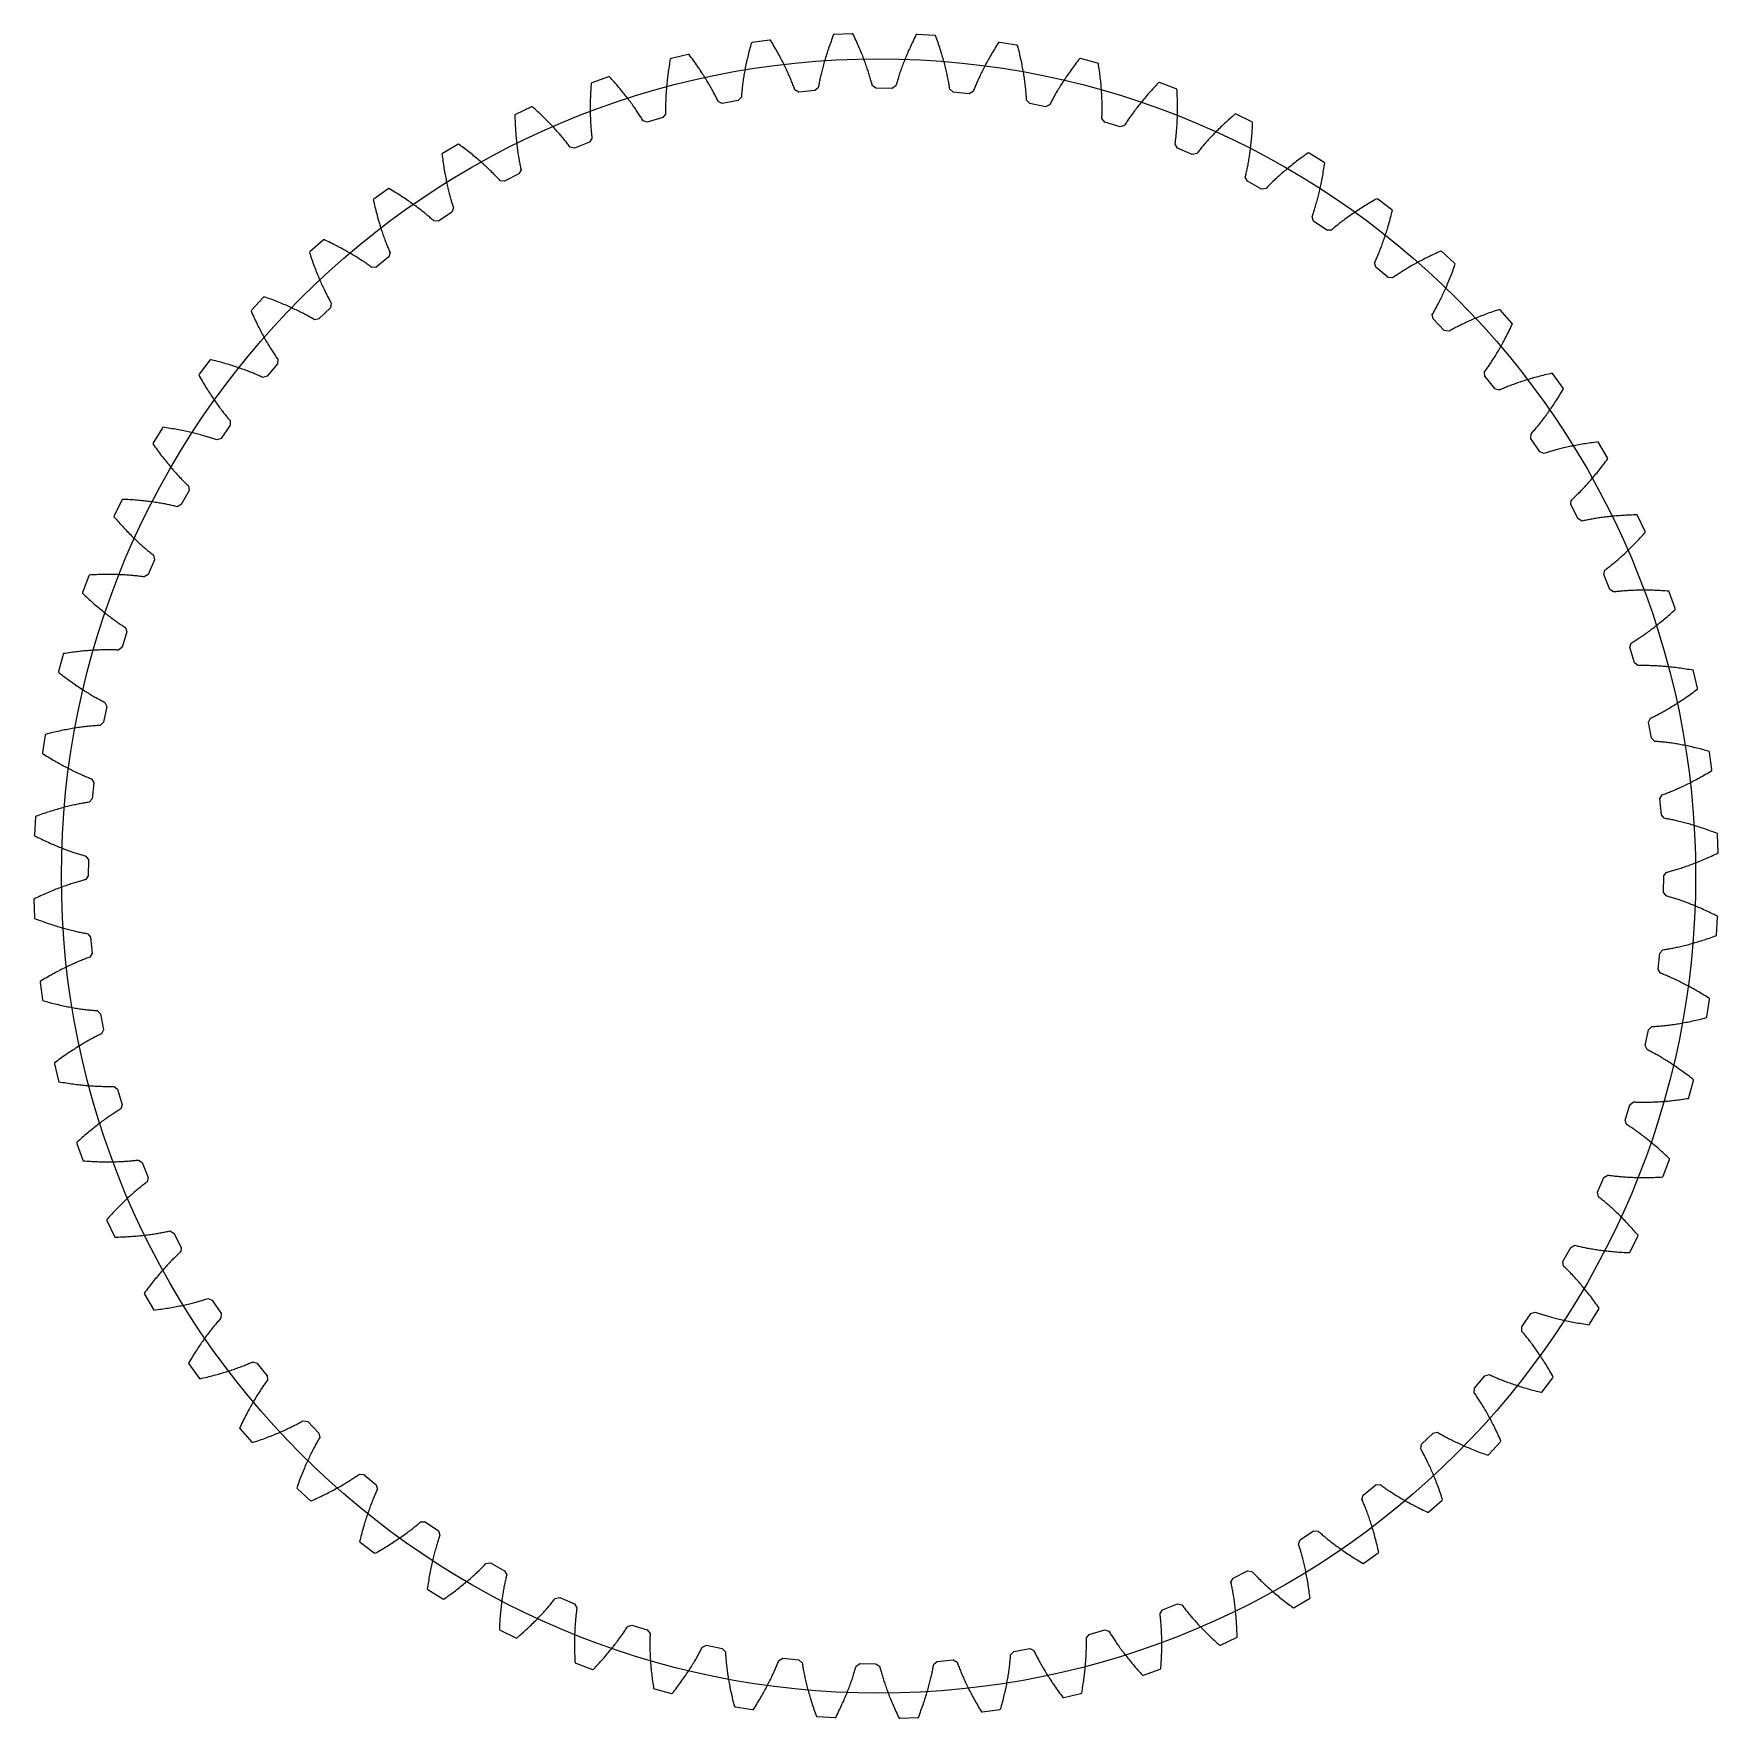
# Model space of a CAD drawing. Extents: x -37.7 to 39.8, y 270.3 to 347.9.
import ezdxf

# ---------------------------------------------------------------- set-up
doc = ezdxf.new("R2010")
doc.units = 0
doc.layers.get('0').update_dxf_attribs({"linetype": 'CONTINUOUS'})

msp = doc.modelspace()

# ---------------------------------------------------------------- linework, layer by layer
msp.add_lwpolyline([(37.317, 309.066), (37.44, 309.237), (37.486, 309.249), (37.534, 309.261), (37.582, 309.273), (37.631, 309.287), (37.681, 309.3), (37.732, 309.315), (37.783, 309.33), (37.836, 309.345), (37.89, 309.361), (37.945, 309.378), (38, 309.395), (38.057, 309.413), (38.114, 309.432), (38.172, 309.451), (38.231, 309.471), (38.291, 309.491), (38.352, 309.512), (38.414, 309.534), (38.477, 309.557), (38.54, 309.58), (38.605, 309.604), (38.67, 309.628), (38.736, 309.654), (38.803, 309.68), (38.871, 309.707), (38.939, 309.735), (39.009, 309.763), (39.079, 309.792), (39.15, 309.822), (39.222, 309.853), (39.294, 309.885), (39.368, 309.917), (39.442, 309.95), (39.517, 309.985), (39.593, 310.02), (39.669, 310.055), (39.746, 310.092), (39.824, 310.13), (39.83, 310.166), (39.798, 310.981), (39.79, 311.017), (39.709, 311.048), (39.629, 311.079), (39.55, 311.109), (39.472, 311.138), (39.395, 311.166), (39.318, 311.193), (39.242, 311.22), (39.167, 311.246), (39.093, 311.271), (39.02, 311.295), (38.948, 311.319), (38.877, 311.342), (38.806, 311.364), (38.737, 311.386), (38.668, 311.407), (38.6, 311.427), (38.533, 311.446), (38.467, 311.465), (38.402, 311.484), (38.338, 311.501), (38.274, 311.518), (38.212, 311.534), (38.15, 311.55), (38.09, 311.565), (38.03, 311.58), (37.972, 311.594), (37.914, 311.607), (37.857, 311.62), (37.802, 311.633), (37.747, 311.645), (37.693, 311.656), (37.64, 311.667), (37.588, 311.677), (37.537, 311.687), (37.487, 311.696), (37.438, 311.705), (37.391, 311.714), (37.344, 311.722), (37.208, 311.883), (37.143, 312.622), (37.248, 312.804), (37.293, 312.82), (37.339, 312.837), (37.385, 312.854), (37.433, 312.872), (37.481, 312.891), (37.531, 312.91), (37.581, 312.93), (37.632, 312.95), (37.684, 312.972), (37.736, 312.994), (37.79, 313.016), (37.844, 313.04), (37.9, 313.064), (37.956, 313.089), (38.013, 313.114), (38.07, 313.14), (38.129, 313.167), (38.188, 313.195), (38.248, 313.224), (38.309, 313.253), (38.371, 313.283), (38.434, 313.314), (38.497, 313.346), (38.561, 313.379), (38.626, 313.412), (38.691, 313.446), (38.757, 313.481), (38.824, 313.517), (38.892, 313.554), (38.961, 313.592), (39.03, 313.63), (39.1, 313.67), (39.17, 313.71), (39.242, 313.752), (39.313, 313.794), (39.386, 313.837), (39.459, 313.881), (39.533, 313.926), (39.535, 313.963), (39.424, 314.771), (39.412, 314.806), (39.329, 314.829), (39.246, 314.852), (39.165, 314.873), (39.084, 314.895), (39.004, 314.915), (38.925, 314.935), (38.847, 314.954), (38.77, 314.972), (38.694, 314.99), (38.619, 315.007), (38.545, 315.024), (38.471, 315.04), (38.399, 315.055), (38.328, 315.07), (38.257, 315.084), (38.188, 315.097), (38.119, 315.11), (38.052, 315.122), (37.985, 315.134), (37.919, 315.145), (37.855, 315.156), (37.791, 315.166), (37.728, 315.176), (37.667, 315.185), (37.606, 315.194), (37.546, 315.202), (37.487, 315.21), (37.43, 315.217), (37.373, 315.224), (37.317, 315.23), (37.263, 315.236), (37.209, 315.242), (37.156, 315.247), (37.105, 315.252), (37.054, 315.256), (37.005, 315.26), (36.956, 315.264), (36.908, 315.267), (36.758, 315.414), (36.62, 316.143), (36.707, 316.335), (36.75, 316.355), (36.794, 316.377), (36.839, 316.398), (36.885, 316.421), (36.931, 316.444), (36.978, 316.468), (37.026, 316.493), (37.075, 316.518), (37.124, 316.545), (37.175, 316.572), (37.226, 316.599), (37.278, 316.628), (37.33, 316.657), (37.384, 316.688), (37.438, 316.719), (37.493, 316.75), (37.548, 316.783), (37.605, 316.816), (37.662, 316.851), (37.719, 316.886), (37.778, 316.922), (37.837, 316.959), (37.897, 316.997), (37.957, 317.035), (38.019, 317.075), (38.081, 317.116), (38.143, 317.157), (38.206, 317.199), (38.27, 317.243), (38.334, 317.287), (38.399, 317.332), (38.465, 317.378), (38.531, 317.425), (38.598, 317.473), (38.666, 317.522), (38.734, 317.572), (38.802, 317.624), (38.872, 317.676), (38.87, 317.712), (38.68, 318.506), (38.665, 318.539), (38.579, 318.554), (38.495, 318.569), (38.412, 318.582), (38.329, 318.596), (38.248, 318.608), (38.168, 318.62), (38.088, 318.631), (38.01, 318.642), (37.932, 318.652), (37.856, 318.662), (37.78, 318.671), (37.706, 318.68), (37.632, 318.688), (37.56, 318.695), (37.488, 318.702), (37.418, 318.709), (37.348, 318.715), (37.28, 318.721), (37.212, 318.726), (37.146, 318.731), (37.08, 318.735), (37.016, 318.739), (36.953, 318.742), (36.89, 318.745), (36.829, 318.748), (36.769, 318.75), (36.71, 318.752), (36.652, 318.754), (36.595, 318.755), (36.538, 318.756), (36.483, 318.757), (36.43, 318.757), (36.377, 318.757), (36.325, 318.757), (36.274, 318.756), (36.224, 318.756), (36.176, 318.754), (36.128, 318.753), (35.963, 318.884), (35.755, 319.597), (35.823, 319.796), (35.864, 319.82), (35.906, 319.846), (35.948, 319.872), (35.991, 319.899), (36.035, 319.927), (36.079, 319.955), (36.125, 319.984), (36.171, 320.014), (36.218, 320.045), (36.265, 320.077), (36.313, 320.11), (36.362, 320.143), (36.411, 320.178), (36.462, 320.213), (36.512, 320.249), (36.564, 320.286), (36.616, 320.324), (36.669, 320.363), (36.722, 320.403), (36.776, 320.443), (36.831, 320.485), (36.886, 320.528), (36.942, 320.571), (36.999, 320.616), (37.056, 320.661), (37.113, 320.707), (37.171, 320.755), (37.23, 320.803), (37.289, 320.852), (37.349, 320.903), (37.409, 320.954), (37.47, 321.006), (37.532, 321.06), (37.593, 321.114), (37.656, 321.17), (37.719, 321.226), (37.782, 321.284), (37.846, 321.342), (37.84, 321.379), (37.573, 322.149), (37.555, 322.181), (37.469, 322.188), (37.383, 322.194), (37.299, 322.2), (37.216, 322.205), (37.134, 322.209), (37.052, 322.213), (36.972, 322.217), (36.893, 322.22), (36.815, 322.222), (36.738, 322.224), (36.662, 322.226), (36.587, 322.227), (36.513, 322.228), (36.44, 322.229), (36.368, 322.229), (36.297, 322.228), (36.228, 322.227), (36.159, 322.226), (36.091, 322.225), (36.025, 322.223), (35.959, 322.221), (35.895, 322.219), (35.831, 322.216), (35.769, 322.213), (35.708, 322.209), (35.648, 322.206), (35.589, 322.202), (35.531, 322.198), (35.474, 322.194), (35.418, 322.189), (35.363, 322.184), (35.309, 322.179), (35.257, 322.174), (35.205, 322.169), (35.154, 322.163), (35.105, 322.158), (35.057, 322.152), (35.009, 322.146), (34.833, 322.26), (34.556, 322.949), (34.604, 323.154), (34.642, 323.182), (34.681, 323.211), (34.721, 323.241), (34.761, 323.272), (34.802, 323.304), (34.843, 323.337), (34.886, 323.371), (34.928, 323.405), (34.972, 323.441), (35.016, 323.477), (35.061, 323.514), (35.106, 323.552), (35.152, 323.591), (35.198, 323.631), (35.245, 323.672), (35.293, 323.714), (35.341, 323.757), (35.39, 323.801), (35.439, 323.846), (35.489, 323.891), (35.539, 323.938), (35.59, 323.986), (35.642, 324.035), (35.693, 324.084), (35.746, 324.135), (35.798, 324.187), (35.852, 324.24), (35.905, 324.294), (35.959, 324.349), (36.014, 324.405), (36.069, 324.462), (36.124, 324.52), (36.18, 324.579), (36.236, 324.639), (36.293, 324.7), (36.35, 324.763), (36.407, 324.826), (36.465, 324.891), (36.456, 324.926), (36.115, 325.667), (36.094, 325.697), (36.007, 325.695), (35.922, 325.693), (35.837, 325.69), (35.754, 325.687), (35.671, 325.684), (35.59, 325.68), (35.51, 325.675), (35.431, 325.671), (35.353, 325.665), (35.276, 325.66), (35.2, 325.654), (35.126, 325.648), (35.052, 325.642), (34.979, 325.635), (34.908, 325.628), (34.837, 325.621), (34.768, 325.613), (34.7, 325.605), (34.633, 325.597), (34.567, 325.589), (34.502, 325.58), (34.438, 325.572), (34.375, 325.563), (34.313, 325.554), (34.253, 325.544), (34.193, 325.535), (34.135, 325.525), (34.077, 325.515), (34.021, 325.505), (33.966, 325.495), (33.912, 325.485), (33.859, 325.475), (33.807, 325.465), (33.756, 325.454), (33.706, 325.444), (33.658, 325.433), (33.61, 325.423), (33.564, 325.412), (33.377, 325.509), (33.034, 326.167), (33.061, 326.376), (33.097, 326.408), (33.133, 326.441), (33.169, 326.475), (33.206, 326.509), (33.244, 326.545), (33.282, 326.582), (33.321, 326.619), (33.36, 326.658), (33.4, 326.697), (33.44, 326.738), (33.481, 326.779), (33.522, 326.822), (33.564, 326.865), (33.606, 326.909), (33.649, 326.955), (33.692, 327.001), (33.736, 327.048), (33.78, 327.097), (33.825, 327.146), (33.87, 327.197), (33.916, 327.248), (33.961, 327.301), (34.008, 327.354), (34.054, 327.409), (34.101, 327.464), (34.149, 327.521), (34.197, 327.579), (34.245, 327.638), (34.293, 327.698), (34.342, 327.759), (34.391, 327.821), (34.441, 327.884), (34.49, 327.948), (34.541, 328.014), (34.591, 328.08), (34.641, 328.148), (34.692, 328.217), (34.743, 328.287), (34.731, 328.322), (34.319, 329.025), (34.295, 329.053), (34.209, 329.043), (34.124, 329.032), (34.04, 329.021), (33.957, 329.01), (33.876, 328.998), (33.795, 328.986), (33.716, 328.974), (33.638, 328.962), (33.561, 328.949), (33.485, 328.936), (33.41, 328.923), (33.336, 328.909), (33.263, 328.896), (33.192, 328.882), (33.121, 328.868), (33.052, 328.854), (32.984, 328.839), (32.917, 328.825), (32.851, 328.81), (32.786, 328.795), (32.722, 328.781), (32.659, 328.766), (32.597, 328.751), (32.537, 328.735), (32.478, 328.72), (32.419, 328.705), (32.362, 328.69), (32.306, 328.674), (32.251, 328.659), (32.197, 328.644), (32.144, 328.628), (32.092, 328.613), (32.042, 328.597), (31.992, 328.582), (31.944, 328.567), (31.896, 328.552), (31.85, 328.537), (31.805, 328.522), (31.609, 328.599), (31.203, 329.221), (31.211, 329.431), (31.243, 329.466), (31.275, 329.503), (31.308, 329.54), (31.341, 329.578), (31.375, 329.617), (31.41, 329.658), (31.445, 329.699), (31.48, 329.741), (31.516, 329.784), (31.552, 329.828), (31.588, 329.874), (31.625, 329.92), (31.663, 329.967), (31.701, 330.015), (31.739, 330.065), (31.777, 330.115), (31.816, 330.167), (31.855, 330.219), (31.895, 330.273), (31.935, 330.327), (31.975, 330.383), (32.016, 330.44), (32.056, 330.498), (32.098, 330.556), (32.139, 330.616), (32.181, 330.678), (32.222, 330.74), (32.265, 330.803), (32.307, 330.867), (32.35, 330.933), (32.392, 331), (32.435, 331.067), (32.479, 331.136), (32.522, 331.206), (32.566, 331.277), (32.609, 331.35), (32.653, 331.423), (32.697, 331.498), (32.682, 331.531), (32.202, 332.191), (32.175, 332.216), (32.091, 332.198), (32.007, 332.179), (31.925, 332.159), (31.844, 332.14), (31.764, 332.121), (31.685, 332.101), (31.607, 332.081), (31.531, 332.061), (31.455, 332.041), (31.381, 332.02), (31.308, 332), (31.236, 331.979), (31.165, 331.959), (31.095, 331.938), (31.026, 331.917), (30.958, 331.896), (30.892, 331.875), (30.826, 331.854), (30.762, 331.833), (30.699, 331.812), (30.637, 331.791), (30.576, 331.77), (30.516, 331.749), (30.457, 331.728), (30.4, 331.707), (30.343, 331.686), (30.288, 331.665), (30.233, 331.645), (30.18, 331.624), (30.128, 331.603), (30.077, 331.583), (30.027, 331.562), (29.978, 331.542), (29.93, 331.522), (29.884, 331.502), (29.838, 331.482), (29.793, 331.463), (29.75, 331.443), (29.548, 331.502), (29.083, 332.08), (29.069, 332.29), (29.098, 332.328), (29.126, 332.368), (29.155, 332.408), (29.185, 332.449), (29.215, 332.492), (29.245, 332.535), (29.276, 332.58), (29.307, 332.625), (29.338, 332.672), (29.37, 332.719), (29.402, 332.768), (29.434, 332.817), (29.467, 332.868), (29.499, 332.92), (29.533, 332.973), (29.566, 333.027), (29.6, 333.082), (29.634, 333.138), (29.668, 333.195), (29.702, 333.253), (29.737, 333.312), (29.771, 333.373), (29.806, 333.434), (29.842, 333.497), (29.877, 333.561), (29.912, 333.626), (29.948, 333.692), (29.984, 333.759), (30.019, 333.827), (30.055, 333.897), (30.092, 333.967), (30.128, 334.039), (30.164, 334.112), (30.2, 334.185), (30.237, 334.261), (30.273, 334.337), (30.309, 334.414), (30.346, 334.493), (30.327, 334.524), (29.786, 335.134), (29.756, 335.157), (29.674, 335.13), (29.593, 335.103), (29.513, 335.076), (29.434, 335.048), (29.356, 335.021), (29.28, 334.994), (29.204, 334.966), (29.13, 334.939), (29.057, 334.911), (28.985, 334.884), (28.914, 334.856), (28.844, 334.829), (28.776, 334.801), (28.708, 334.774), (28.642, 334.746), (28.577, 334.719), (28.512, 334.691), (28.449, 334.664), (28.387, 334.637), (28.327, 334.61), (28.267, 334.583), (28.208, 334.556), (28.151, 334.529), (28.094, 334.502), (28.039, 334.476), (27.985, 334.449), (27.932, 334.423), (27.88, 334.397), (27.829, 334.371), (27.779, 334.346), (27.73, 334.32), (27.682, 334.295), (27.636, 334.27), (27.59, 334.246), (27.546, 334.221), (27.502, 334.197), (27.46, 334.173), (27.418, 334.15), (27.211, 334.188), (26.692, 334.718), (26.658, 334.926), (26.682, 334.967), (26.707, 335.008), (26.732, 335.051), (26.757, 335.096), (26.783, 335.141), (26.809, 335.187), (26.835, 335.234), (26.861, 335.282), (26.888, 335.332), (26.915, 335.382), (26.942, 335.434), (26.969, 335.486), (26.997, 335.54), (27.024, 335.594), (27.052, 335.65), (27.08, 335.707), (27.108, 335.765), (27.136, 335.824), (27.165, 335.885), (27.193, 335.946), (27.222, 336.008), (27.251, 336.072), (27.279, 336.137), (27.308, 336.203), (27.337, 336.269), (27.366, 336.338), (27.395, 336.407), (27.424, 336.477), (27.453, 336.548), (27.482, 336.621), (27.511, 336.695), (27.54, 336.77), (27.569, 336.846), (27.598, 336.923), (27.627, 337.001), (27.655, 337.08), (27.684, 337.161), (27.713, 337.243), (27.691, 337.272), (27.092, 337.826), (27.061, 337.846), (26.981, 337.811), (26.903, 337.776), (26.826, 337.741), (26.751, 337.706), (26.676, 337.672), (26.602, 337.637), (26.53, 337.602), (26.459, 337.568), (26.389, 337.533), (26.32, 337.498), (26.252, 337.464), (26.185, 337.43), (26.12, 337.396), (26.055, 337.362), (25.992, 337.328), (25.929, 337.294), (25.868, 337.261), (25.808, 337.227), (25.749, 337.194), (25.691, 337.161), (25.635, 337.128), (25.579, 337.096), (25.524, 337.064), (25.471, 337.032), (25.419, 337), (25.367, 336.968), (25.317, 336.937), (25.268, 336.906), (25.219, 336.875), (25.172, 336.845), (25.126, 336.815), (25.081, 336.785), (25.037, 336.756), (24.994, 336.727), (24.952, 336.698), (24.911, 336.67), (24.871, 336.642), (24.833, 336.614), (24.623, 336.632), (24.054, 337.109), (24, 337.312), (24.02, 337.355), (24.041, 337.399), (24.061, 337.445), (24.082, 337.491), (24.103, 337.538), (24.125, 337.587), (24.146, 337.636), (24.167, 337.687), (24.189, 337.739), (24.211, 337.791), (24.233, 337.845), (24.255, 337.9), (24.277, 337.956), (24.299, 338.014), (24.321, 338.072), (24.343, 338.131), (24.366, 338.192), (24.388, 338.253), (24.41, 338.316), (24.433, 338.38), (24.455, 338.445), (24.477, 338.511), (24.5, 338.578), (24.522, 338.647), (24.544, 338.716), (24.566, 338.787), (24.588, 338.858), (24.61, 338.931), (24.632, 339.005), (24.654, 339.08), (24.675, 339.156), (24.697, 339.234), (24.718, 339.312), (24.739, 339.392), (24.76, 339.472), (24.781, 339.554), (24.802, 339.637), (24.822, 339.721), (24.798, 339.749), (24.148, 340.241), (24.115, 340.258), (24.039, 340.215), (23.965, 340.173), (23.892, 340.131), (23.82, 340.089), (23.749, 340.047), (23.679, 340.005), (23.61, 339.963), (23.543, 339.922), (23.476, 339.88), (23.411, 339.839), (23.347, 339.799), (23.284, 339.758), (23.222, 339.718), (23.161, 339.677), (23.101, 339.638), (23.043, 339.598), (22.985, 339.559), (22.929, 339.519), (22.873, 339.481), (22.819, 339.442), (22.766, 339.404), (22.713, 339.366), (22.662, 339.329), (22.612, 339.292), (22.563, 339.255), (22.515, 339.218), (22.468, 339.182), (22.422, 339.147), (22.377, 339.111), (22.333, 339.077), (22.29, 339.042), (22.248, 339.008), (22.208, 338.975), (22.168, 338.942), (22.129, 338.909), (22.091, 338.877), (22.054, 338.845), (22.018, 338.814), (21.807, 338.811), (21.195, 339.229), (21.121, 339.427), (21.137, 339.471), (21.153, 339.517), (21.169, 339.564), (21.185, 339.613), (21.202, 339.662), (21.218, 339.712), (21.234, 339.764), (21.251, 339.816), (21.267, 339.87), (21.284, 339.924), (21.3, 339.98), (21.317, 340.037), (21.333, 340.095), (21.35, 340.154), (21.366, 340.214), (21.382, 340.276), (21.399, 340.338), (21.415, 340.401), (21.431, 340.466), (21.447, 340.532), (21.463, 340.599), (21.478, 340.667), (21.494, 340.736), (21.509, 340.806), (21.525, 340.877), (21.54, 340.949), (21.555, 341.023), (21.569, 341.098), (21.584, 341.173), (21.598, 341.25), (21.612, 341.328), (21.626, 341.407), (21.64, 341.487), (21.653, 341.569), (21.666, 341.651), (21.679, 341.734), (21.691, 341.819), (21.703, 341.905), (21.676, 341.93), (20.981, 342.356), (20.946, 342.369), (20.875, 342.319), (20.805, 342.27), (20.737, 342.221), (20.669, 342.172), (20.603, 342.123), (20.537, 342.075), (20.473, 342.027), (20.41, 341.979), (20.348, 341.931), (20.287, 341.884), (20.227, 341.837), (20.169, 341.79), (20.111, 341.744), (20.054, 341.698), (19.999, 341.653), (19.944, 341.608), (19.891, 341.563), (19.838, 341.518), (19.787, 341.474), (19.737, 341.431), (19.687, 341.387), (19.639, 341.345), (19.592, 341.302), (19.546, 341.26), (19.5, 341.219), (19.456, 341.178), (19.413, 341.138), (19.371, 341.098), (19.329, 341.058), (19.289, 341.019), (19.25, 340.981), (19.211, 340.943), (19.174, 340.905), (19.138, 340.869), (19.102, 340.832), (19.067, 340.796), (19.034, 340.761), (19.001, 340.727), (18.792, 340.703), (18.141, 341.06), (18.048, 341.249), (18.06, 341.295), (18.071, 341.342), (18.083, 341.391), (18.094, 341.44), (18.106, 341.491), (18.117, 341.542), (18.128, 341.595), (18.139, 341.649), (18.151, 341.704), (18.162, 341.76), (18.173, 341.817), (18.183, 341.875), (18.194, 341.935), (18.205, 341.995), (18.215, 342.057), (18.225, 342.119), (18.235, 342.183), (18.245, 342.248), (18.255, 342.313), (18.264, 342.38), (18.274, 342.449), (18.282, 342.518), (18.291, 342.588), (18.3, 342.659), (18.308, 342.732), (18.316, 342.805), (18.323, 342.88), (18.331, 342.956), (18.338, 343.032), (18.345, 343.11), (18.351, 343.189), (18.357, 343.269), (18.362, 343.35), (18.368, 343.432), (18.373, 343.516), (18.377, 343.6), (18.381, 343.686), (18.385, 343.772), (18.355, 343.794), (17.622, 344.15), (17.586, 344.16), (17.52, 344.104), (17.456, 344.048), (17.392, 343.992), (17.33, 343.937), (17.268, 343.882), (17.208, 343.827), (17.149, 343.773), (17.091, 343.719), (17.034, 343.666), (16.978, 343.613), (16.923, 343.56), (16.869, 343.508), (16.816, 343.456), (16.764, 343.405), (16.713, 343.354), (16.664, 343.304), (16.615, 343.254), (16.567, 343.205), (16.52, 343.156), (16.474, 343.107), (16.43, 343.06), (16.386, 343.012), (16.343, 342.966), (16.301, 342.919), (16.26, 342.874), (16.22, 342.829), (16.181, 342.784), (16.143, 342.74), (16.106, 342.697), (16.069, 342.654), (16.034, 342.612), (15.999, 342.57), (15.966, 342.53), (15.933, 342.489), (15.901, 342.45), (15.87, 342.411), (15.84, 342.372), (15.811, 342.335), (15.605, 342.291), (14.923, 342.582), (14.812, 342.761), (14.819, 342.808), (14.826, 342.856), (14.832, 342.905), (14.839, 342.956), (14.845, 343.007), (14.851, 343.06), (14.857, 343.113), (14.863, 343.168), (14.869, 343.224), (14.875, 343.281), (14.88, 343.339), (14.885, 343.398), (14.89, 343.458), (14.894, 343.519), (14.899, 343.581), (14.903, 343.644), (14.906, 343.709), (14.91, 343.774), (14.913, 343.841), (14.916, 343.908), (14.918, 343.977), (14.921, 344.047), (14.922, 344.117), (14.924, 344.189), (14.925, 344.262), (14.926, 344.336), (14.926, 344.411), (14.926, 344.487), (14.925, 344.564), (14.924, 344.642), (14.923, 344.722), (14.921, 344.802), (14.919, 344.883), (14.916, 344.965), (14.912, 345.049), (14.909, 345.133), (14.904, 345.219), (14.899, 345.305), (14.868, 345.324), (14.103, 345.607), (14.066, 345.613), (14.007, 345.55), (13.948, 345.488), (13.89, 345.426), (13.833, 345.365), (13.778, 345.305), (13.723, 345.244), (13.669, 345.185), (13.617, 345.125), (13.565, 345.067), (13.515, 345.008), (13.465, 344.951), (13.417, 344.893), (13.369, 344.837), (13.323, 344.781), (13.277, 344.725), (13.232, 344.67), (13.189, 344.616), (13.146, 344.562), (13.104, 344.509), (13.063, 344.456), (13.023, 344.404), (12.984, 344.353), (12.946, 344.302), (12.909, 344.252), (12.873, 344.203), (12.838, 344.154), (12.803, 344.106), (12.769, 344.058), (12.737, 344.012), (12.705, 343.965), (12.674, 343.92), (12.643, 343.875), (12.614, 343.831), (12.585, 343.788), (12.558, 343.746), (12.531, 343.704), (12.505, 343.663), (12.479, 343.622), (12.279, 343.559), (11.571, 343.781), (11.443, 343.948), (11.445, 343.996), (11.447, 344.045), (11.449, 344.094), (11.451, 344.145), (11.452, 344.197), (11.453, 344.25), (11.454, 344.304), (11.454, 344.359), (11.454, 344.415), (11.454, 344.472), (11.454, 344.53), (11.453, 344.589), (11.452, 344.65), (11.451, 344.711), (11.449, 344.773), (11.447, 344.837), (11.444, 344.901), (11.441, 344.967), (11.438, 345.033), (11.434, 345.101), (11.43, 345.169), (11.425, 345.239), (11.42, 345.309), (11.414, 345.381), (11.408, 345.454), (11.402, 345.527), (11.395, 345.602), (11.387, 345.678), (11.379, 345.754), (11.37, 345.832), (11.361, 345.911), (11.351, 345.99), (11.341, 346.071), (11.33, 346.153), (11.319, 346.235), (11.307, 346.319), (11.294, 346.403), (11.281, 346.489), (11.247, 346.505), (10.458, 346.711), (10.422, 346.714), (10.368, 346.645), (10.316, 346.578), (10.264, 346.511), (10.214, 346.444), (10.164, 346.379), (10.116, 346.313), (10.068, 346.249), (10.022, 346.184), (9.976, 346.121), (9.932, 346.058), (9.888, 345.996), (9.845, 345.934), (9.804, 345.873), (9.763, 345.813), (9.723, 345.753), (9.684, 345.694), (9.646, 345.636), (9.608, 345.578), (9.572, 345.521), (9.537, 345.464), (9.502, 345.409), (9.468, 345.354), (9.435, 345.3), (9.403, 345.246), (9.372, 345.193), (9.342, 345.141), (9.312, 345.09), (9.283, 345.04), (9.255, 344.99), (9.228, 344.941), (9.201, 344.893), (9.176, 344.845), (9.151, 344.798), (9.126, 344.753), (9.103, 344.708), (9.08, 344.663), (9.058, 344.62), (9.037, 344.577), (8.844, 344.494), (8.117, 344.646), (7.974, 344.8), (7.971, 344.848), (7.968, 344.896), (7.965, 344.946), (7.962, 344.997), (7.958, 345.048), (7.954, 345.101), (7.95, 345.155), (7.945, 345.21), (7.939, 345.265), (7.934, 345.322), (7.928, 345.38), (7.921, 345.439), (7.914, 345.499), (7.907, 345.56), (7.899, 345.622), (7.89, 345.684), (7.882, 345.748), (7.872, 345.813), (7.862, 345.879), (7.852, 345.946), (7.841, 346.014), (7.829, 346.083), (7.817, 346.152), (7.805, 346.223), (7.792, 346.295), (7.778, 346.367), (7.764, 346.441), (7.749, 346.516), (7.733, 346.591), (7.717, 346.668), (7.7, 346.745), (7.683, 346.823), (7.664, 346.902), (7.646, 346.983), (7.626, 347.064), (7.606, 347.146), (7.585, 347.229), (7.563, 347.313), (7.529, 347.325), (6.723, 347.453), (6.686, 347.452), (6.64, 347.379), (6.594, 347.306), (6.55, 347.235), (6.506, 347.164), (6.463, 347.093), (6.421, 347.024), (6.38, 346.954), (6.34, 346.886), (6.301, 346.818), (6.263, 346.751), (6.226, 346.685), (6.189, 346.62), (6.154, 346.555), (6.119, 346.491), (6.085, 346.427), (6.052, 346.365), (6.02, 346.303), (5.988, 346.242), (5.958, 346.182), (5.928, 346.122), (5.899, 346.063), (5.871, 346.005), (5.843, 345.948), (5.817, 345.892), (5.791, 345.836), (5.766, 345.781), (5.741, 345.727), (5.717, 345.674), (5.694, 345.622), (5.672, 345.571), (5.65, 345.52), (5.629, 345.47), (5.609, 345.421), (5.59, 345.373), (5.571, 345.326), (5.552, 345.28), (5.535, 345.235), (5.518, 345.19), (5.333, 345.088), (4.596, 345.169), (4.438, 345.308), (4.431, 345.355), (4.423, 345.403), (4.415, 345.452), (4.407, 345.502), (4.398, 345.553), (4.389, 345.605), (4.379, 345.658), (4.369, 345.712), (4.358, 345.767), (4.347, 345.823), (4.335, 345.88), (4.323, 345.938), (4.31, 345.997), (4.297, 346.057), (4.283, 346.118), (4.268, 346.18), (4.253, 346.242), (4.237, 346.306), (4.221, 346.371), (4.204, 346.436), (4.187, 346.502), (4.169, 346.57), (4.15, 346.638), (4.13, 346.707), (4.11, 346.777), (4.089, 346.848), (4.068, 346.92), (4.046, 346.993), (4.023, 347.066), (3.999, 347.141), (3.975, 347.216), (3.95, 347.292), (3.924, 347.37), (3.897, 347.448), (3.87, 347.526), (3.842, 347.606), (3.813, 347.686), (3.783, 347.768), (3.747, 347.777), (2.933, 347.825), (2.897, 347.82), (2.857, 347.743), (2.819, 347.667), (2.782, 347.591), (2.745, 347.516), (2.71, 347.442), (2.675, 347.368), (2.641, 347.295), (2.608, 347.224), (2.576, 347.152), (2.544, 347.082), (2.513, 347.012), (2.484, 346.944), (2.455, 346.876), (2.426, 346.808), (2.399, 346.742), (2.372, 346.676), (2.346, 346.612), (2.321, 346.548), (2.296, 346.485), (2.272, 346.423), (2.249, 346.361), (2.227, 346.301), (2.205, 346.241), (2.184, 346.183), (2.164, 346.125), (2.144, 346.068), (2.125, 346.012), (2.107, 345.956), (2.089, 345.902), (2.072, 345.849), (2.055, 345.796), (2.039, 345.745), (2.024, 345.694), (2.009, 345.644), (1.995, 345.596), (1.981, 345.548), (1.968, 345.501), (1.955, 345.455), (1.782, 345.336), (1.04, 345.343), (0.869, 345.466), (0.857, 345.512), (0.845, 345.56), (0.833, 345.608), (0.819, 345.657), (0.806, 345.707), (0.791, 345.758), (0.776, 345.809), (0.761, 345.862), (0.745, 345.916), (0.728, 345.971), (0.711, 346.026), (0.693, 346.083), (0.674, 346.14), (0.655, 346.198), (0.635, 346.257), (0.615, 346.317), (0.594, 346.378), (0.572, 346.44), (0.549, 346.503), (0.526, 346.566), (0.502, 346.631), (0.477, 346.696), (0.452, 346.762), (0.426, 346.829), (0.399, 346.897), (0.371, 346.965), (0.343, 347.035), (0.314, 347.105), (0.284, 347.176), (0.253, 347.248), (0.221, 347.32), (0.189, 347.394), (0.156, 347.468), (0.121, 347.543), (0.086, 347.619), (0.051, 347.695), (0.014, 347.772), (-0.024, 347.85), (-0.06, 347.856), (-0.875, 347.824), (-0.911, 347.816), (-0.942, 347.735), (-0.973, 347.655), (-1.003, 347.576), (-1.032, 347.498), (-1.06, 347.421), (-1.087, 347.344), (-1.114, 347.268), (-1.14, 347.193), (-1.165, 347.119), (-1.189, 347.046), (-1.213, 346.974), (-1.236, 346.903), (-1.258, 346.832), (-1.28, 346.763), (-1.301, 346.694), (-1.321, 346.626), (-1.34, 346.559), (-1.359, 346.493), (-1.378, 346.428), (-1.395, 346.364), (-1.412, 346.3), (-1.428, 346.238), (-1.444, 346.176), (-1.459, 346.116), (-1.474, 346.056), (-1.488, 345.998), (-1.501, 345.94), (-1.514, 345.883), (-1.527, 345.828), (-1.539, 345.773), (-1.55, 345.719), (-1.561, 345.666), (-1.571, 345.614), (-1.581, 345.563), (-1.59, 345.513), (-1.599, 345.464), (-1.608, 345.417), (-1.616, 345.37), (-1.777, 345.234), (-2.516, 345.169), (-2.698, 345.274), (-2.714, 345.319), (-2.731, 345.365), (-2.748, 345.411), (-2.766, 345.459), (-2.785, 345.507), (-2.804, 345.557), (-2.824, 345.607), (-2.845, 345.658), (-2.866, 345.71), (-2.888, 345.762), (-2.91, 345.816), (-2.934, 345.87), (-2.958, 345.926), (-2.983, 345.982), (-3.008, 346.039), (-3.034, 346.096), (-3.061, 346.155), (-3.089, 346.214), (-3.118, 346.274), (-3.147, 346.335), (-3.177, 346.397), (-3.208, 346.46), (-3.24, 346.523), (-3.273, 346.587), (-3.306, 346.652), (-3.34, 346.717), (-3.375, 346.783), (-3.411, 346.85), (-3.448, 346.918), (-3.486, 346.987), (-3.524, 347.056), (-3.564, 347.126), (-3.604, 347.196), (-3.646, 347.268), (-3.688, 347.339), (-3.731, 347.412), (-3.775, 347.485), (-3.82, 347.559), (-3.857, 347.561), (-4.665, 347.45), (-4.7, 347.438), (-4.723, 347.355), (-4.746, 347.272), (-4.768, 347.191), (-4.789, 347.11), (-4.809, 347.03), (-4.829, 346.951), (-4.848, 346.873), (-4.866, 346.796), (-4.884, 346.72), (-4.901, 346.645), (-4.918, 346.571), (-4.934, 346.497), (-4.949, 346.425), (-4.964, 346.354), (-4.978, 346.283), (-4.991, 346.214), (-5.004, 346.145), (-5.016, 346.078), (-5.028, 346.011), (-5.039, 345.945), (-5.05, 345.881), (-5.06, 345.817), (-5.07, 345.754), (-5.079, 345.693), (-5.088, 345.632), (-5.096, 345.572), (-5.104, 345.513), (-5.111, 345.456), (-5.118, 345.399), (-5.124, 345.343), (-5.13, 345.289), (-5.136, 345.235), (-5.141, 345.182), (-5.146, 345.131), (-5.15, 345.08), (-5.154, 345.031), (-5.158, 344.982), (-5.161, 344.934), (-5.308, 344.784), (-6.037, 344.646), (-6.229, 344.733), (-6.249, 344.776), (-6.271, 344.82), (-6.292, 344.865), (-6.315, 344.911), (-6.338, 344.957), (-6.362, 345.004), (-6.387, 345.052), (-6.412, 345.101), (-6.439, 345.15), (-6.466, 345.201), (-6.493, 345.252), (-6.522, 345.304), (-6.551, 345.356), (-6.582, 345.41), (-6.613, 345.464), (-6.644, 345.519), (-6.677, 345.574), (-6.71, 345.631), (-6.745, 345.688), (-6.78, 345.745), (-6.816, 345.804), (-6.853, 345.863), (-6.891, 345.923), (-6.929, 345.983), (-6.969, 346.045), (-7.01, 346.107), (-7.051, 346.169), (-7.093, 346.232), (-7.137, 346.296), (-7.181, 346.36), (-7.226, 346.425), (-7.272, 346.491), (-7.319, 346.557), (-7.367, 346.624), (-7.416, 346.692), (-7.467, 346.76), (-7.518, 346.828), (-7.57, 346.898), (-7.606, 346.896), (-8.4, 346.706), (-8.433, 346.691), (-8.448, 346.605), (-8.463, 346.521), (-8.476, 346.438), (-8.49, 346.355), (-8.502, 346.274), (-8.514, 346.194), (-8.525, 346.114), (-8.536, 346.036), (-8.546, 345.958), (-8.556, 345.882), (-8.565, 345.806), (-8.574, 345.732), (-8.582, 345.658), (-8.589, 345.586), (-8.597, 345.514), (-8.603, 345.444), (-8.609, 345.374), (-8.615, 345.306), (-8.62, 345.238), (-8.625, 345.172), (-8.629, 345.106), (-8.633, 345.042), (-8.636, 344.979), (-8.639, 344.916), (-8.642, 344.855), (-8.644, 344.795), (-8.646, 344.736), (-8.648, 344.678), (-8.649, 344.621), (-8.65, 344.564), (-8.651, 344.509), (-8.651, 344.456), (-8.651, 344.403), (-8.651, 344.351), (-8.65, 344.3), (-8.65, 344.25), (-8.648, 344.202), (-8.647, 344.154), (-8.778, 343.989), (-9.491, 343.781), (-9.69, 343.849), (-9.715, 343.89), (-9.74, 343.932), (-9.766, 343.974), (-9.793, 344.017), (-9.821, 344.061), (-9.849, 344.105), (-9.878, 344.151), (-9.909, 344.197), (-9.939, 344.244), (-9.971, 344.291), (-10.004, 344.339), (-10.037, 344.388), (-10.072, 344.437), (-10.107, 344.488), (-10.143, 344.538), (-10.18, 344.59), (-10.218, 344.642), (-10.257, 344.695), (-10.297, 344.748), (-10.337, 344.802), (-10.379, 344.857), (-10.422, 344.912), (-10.465, 344.968), (-10.51, 345.025), (-10.555, 345.082), (-10.601, 345.139), (-10.649, 345.197), (-10.697, 345.256), (-10.746, 345.315), (-10.797, 345.375), (-10.848, 345.435), (-10.9, 345.496), (-10.954, 345.558), (-11.008, 345.619), (-11.064, 345.682), (-11.12, 345.745), (-11.178, 345.808), (-11.236, 345.872), (-11.273, 345.866), (-12.044, 345.599), (-12.075, 345.581), (-12.082, 345.495), (-12.088, 345.409), (-12.094, 345.325), (-12.099, 345.242), (-12.103, 345.16), (-12.107, 345.078), (-12.111, 344.998), (-12.114, 344.919), (-12.116, 344.841), (-12.118, 344.764), (-12.12, 344.688), (-12.121, 344.613), (-12.122, 344.539), (-12.123, 344.466), (-12.123, 344.394), (-12.122, 344.323), (-12.122, 344.254), (-12.12, 344.185), (-12.119, 344.117), (-12.117, 344.051), (-12.115, 343.985), (-12.113, 343.921), (-12.11, 343.857), (-12.107, 343.795), (-12.103, 343.734), (-12.1, 343.674), (-12.096, 343.615), (-12.092, 343.557), (-12.088, 343.5), (-12.083, 343.444), (-12.078, 343.389), (-12.073, 343.335), (-12.068, 343.283), (-12.063, 343.231), (-12.057, 343.18), (-12.052, 343.131), (-12.046, 343.083), (-12.04, 343.035), (-12.154, 342.859), (-12.843, 342.582), (-13.048, 342.63), (-13.076, 342.668), (-13.105, 342.707), (-13.136, 342.747), (-13.167, 342.787), (-13.198, 342.828), (-13.231, 342.869), (-13.265, 342.912), (-13.299, 342.954), (-13.335, 342.998), (-13.371, 343.042), (-13.408, 343.087), (-13.446, 343.132), (-13.485, 343.178), (-13.525, 343.224), (-13.566, 343.271), (-13.608, 343.319), (-13.651, 343.367), (-13.695, 343.416), (-13.74, 343.465), (-13.785, 343.515), (-13.832, 343.565), (-13.88, 343.616), (-13.929, 343.668), (-13.979, 343.719), (-14.029, 343.772), (-14.081, 343.824), (-14.134, 343.878), (-14.188, 343.931), (-14.243, 343.985), (-14.299, 344.04), (-14.356, 344.095), (-14.414, 344.15), (-14.473, 344.206), (-14.533, 344.262), (-14.594, 344.319), (-14.657, 344.376), (-14.72, 344.433), (-14.785, 344.491), (-14.821, 344.482), (-15.561, 344.141), (-15.591, 344.12), (-15.589, 344.033), (-15.587, 343.948), (-15.584, 343.863), (-15.581, 343.78), (-15.578, 343.697), (-15.574, 343.616), (-15.569, 343.536), (-15.565, 343.457), (-15.56, 343.379), (-15.554, 343.302), (-15.548, 343.226), (-15.542, 343.152), (-15.536, 343.078), (-15.529, 343.005), (-15.522, 342.934), (-15.515, 342.863), (-15.507, 342.794), (-15.499, 342.726), (-15.491, 342.659), (-15.483, 342.593), (-15.474, 342.528), (-15.466, 342.464), (-15.457, 342.401), (-15.448, 342.339), (-15.438, 342.279), (-15.429, 342.219), (-15.419, 342.161), (-15.409, 342.103), (-15.399, 342.047), (-15.389, 341.992), (-15.379, 341.938), (-15.369, 341.885), (-15.359, 341.833), (-15.348, 341.782), (-15.338, 341.732), (-15.327, 341.684), (-15.317, 341.636), (-15.306, 341.59), (-15.403, 341.403), (-16.061, 341.06), (-16.27, 341.087), (-16.302, 341.123), (-16.335, 341.159), (-16.369, 341.195), (-16.403, 341.232), (-16.439, 341.27), (-16.476, 341.308), (-16.513, 341.347), (-16.552, 341.386), (-16.591, 341.426), (-16.632, 341.466), (-16.673, 341.507), (-16.716, 341.548), (-16.759, 341.59), (-16.803, 341.632), (-16.849, 341.675), (-16.895, 341.718), (-16.942, 341.762), (-16.991, 341.806), (-17.04, 341.851), (-17.091, 341.896), (-17.142, 341.942), (-17.195, 341.987), (-17.248, 342.034), (-17.303, 342.08), (-17.358, 342.127), (-17.415, 342.175), (-17.473, 342.223), (-17.532, 342.271), (-17.592, 342.319), (-17.653, 342.368), (-17.715, 342.417), (-17.778, 342.467), (-17.843, 342.516), (-17.908, 342.567), (-17.974, 342.617), (-18.042, 342.667), (-18.111, 342.718), (-18.181, 342.769), (-18.216, 342.757), (-18.919, 342.345), (-18.947, 342.321), (-18.937, 342.235), (-18.926, 342.15), (-18.915, 342.066), (-18.904, 341.983), (-18.892, 341.902), (-18.88, 341.821), (-18.868, 341.742), (-18.856, 341.664), (-18.843, 341.587), (-18.83, 341.511), (-18.817, 341.436), (-18.803, 341.362), (-18.79, 341.289), (-18.776, 341.218), (-18.762, 341.147), (-18.748, 341.078), (-18.733, 341.01), (-18.719, 340.943), (-18.704, 340.877), (-18.69, 340.812), (-18.675, 340.748), (-18.66, 340.685), (-18.645, 340.623), (-18.629, 340.563), (-18.614, 340.504), (-18.599, 340.445), (-18.584, 340.388), (-18.568, 340.332), (-18.553, 340.277), (-18.538, 340.223), (-18.522, 340.17), (-18.507, 340.118), (-18.492, 340.068), (-18.476, 340.018), (-18.461, 339.97), (-18.446, 339.922), (-18.431, 339.876), (-18.416, 339.831), (-18.493, 339.635), (-19.115, 339.229), (-19.325, 339.237), (-19.36, 339.269), (-19.397, 339.301), (-19.434, 339.334), (-19.472, 339.367), (-19.511, 339.401), (-19.552, 339.436), (-19.593, 339.471), (-19.635, 339.506), (-19.678, 339.542), (-19.722, 339.578), (-19.768, 339.614), (-19.814, 339.651), (-19.861, 339.689), (-19.909, 339.727), (-19.959, 339.765), (-20.009, 339.803), (-20.061, 339.842), (-20.113, 339.881), (-20.167, 339.921), (-20.221, 339.961), (-20.277, 340.001), (-20.334, 340.042), (-20.392, 340.082), (-20.45, 340.124), (-20.51, 340.165), (-20.572, 340.207), (-20.634, 340.248), (-20.697, 340.291), (-20.761, 340.333), (-20.827, 340.376), (-20.894, 340.418), (-20.961, 340.461), (-21.03, 340.505), (-21.1, 340.548), (-21.171, 340.592), (-21.244, 340.635), (-21.317, 340.679), (-21.392, 340.723), (-21.425, 340.708), (-22.085, 340.228), (-22.11, 340.201), (-22.092, 340.117), (-22.073, 340.033), (-22.054, 339.951), (-22.034, 339.87), (-22.015, 339.79), (-21.995, 339.711), (-21.975, 339.633), (-21.955, 339.557), (-21.935, 339.481), (-21.914, 339.407), (-21.894, 339.334), (-21.873, 339.262), (-21.853, 339.191), (-21.832, 339.121), (-21.811, 339.052), (-21.79, 338.984), (-21.769, 338.918), (-21.748, 338.852), (-21.727, 338.788), (-21.706, 338.725), (-21.685, 338.663), (-21.664, 338.602), (-21.643, 338.542), (-21.622, 338.483), (-21.601, 338.426), (-21.58, 338.369), (-21.559, 338.314), (-21.539, 338.259), (-21.518, 338.206), (-21.497, 338.154), (-21.477, 338.103), (-21.456, 338.053), (-21.436, 338.004), (-21.416, 337.956), (-21.396, 337.91), (-21.376, 337.864), (-21.357, 337.819), (-21.337, 337.776), (-21.396, 337.574), (-21.974, 337.109), (-22.184, 337.095), (-22.222, 337.124), (-22.262, 337.152), (-22.302, 337.181), (-22.343, 337.211), (-22.386, 337.241), (-22.429, 337.271), (-22.474, 337.302), (-22.519, 337.333), (-22.566, 337.364), (-22.613, 337.396), (-22.662, 337.428), (-22.711, 337.46), (-22.762, 337.493), (-22.814, 337.525), (-22.867, 337.559), (-22.921, 337.592), (-22.976, 337.626), (-23.032, 337.66), (-23.089, 337.694), (-23.147, 337.728), (-23.206, 337.763), (-23.267, 337.797), (-23.328, 337.832), (-23.391, 337.868), (-23.455, 337.903), (-23.52, 337.938), (-23.586, 337.974), (-23.653, 338.01), (-23.721, 338.045), (-23.791, 338.081), (-23.861, 338.118), (-23.933, 338.154), (-24.006, 338.19), (-24.079, 338.226), (-24.155, 338.263), (-24.231, 338.299), (-24.308, 338.335), (-24.387, 338.372), (-24.418, 338.353), (-25.028, 337.812), (-25.051, 337.782), (-25.024, 337.7), (-24.997, 337.619), (-24.97, 337.539), (-24.942, 337.46), (-24.915, 337.382), (-24.888, 337.306), (-24.86, 337.23), (-24.833, 337.156), (-24.805, 337.083), (-24.778, 337.011), (-24.75, 336.94), (-24.723, 336.87), (-24.695, 336.802), (-24.668, 336.734), (-24.64, 336.668), (-24.613, 336.602), (-24.585, 336.538), (-24.558, 336.475), (-24.531, 336.413), (-24.504, 336.353), (-24.477, 336.293), (-24.45, 336.234), (-24.423, 336.177), (-24.396, 336.12), (-24.37, 336.065), (-24.343, 336.011), (-24.317, 335.958), (-24.291, 335.906), (-24.265, 335.855), (-24.24, 335.805), (-24.214, 335.756), (-24.189, 335.708), (-24.164, 335.662), (-24.14, 335.616), (-24.115, 335.572), (-24.091, 335.528), (-24.067, 335.486), (-24.044, 335.444), (-24.082, 335.237), (-24.612, 334.718), (-24.82, 334.684), (-24.861, 334.708), (-24.903, 334.733), (-24.946, 334.758), (-24.99, 334.783), (-25.035, 334.809), (-25.081, 334.835), (-25.128, 334.861), (-25.176, 334.887), (-25.226, 334.914), (-25.276, 334.941), (-25.328, 334.968), (-25.38, 334.995), (-25.434, 335.023), (-25.489, 335.05), (-25.544, 335.078), (-25.601, 335.106), (-25.659, 335.134), (-25.718, 335.162), (-25.779, 335.191), (-25.84, 335.219), (-25.902, 335.248), (-25.966, 335.277), (-26.031, 335.305), (-26.097, 335.334), (-26.163, 335.363), (-26.232, 335.392), (-26.301, 335.421), (-26.371, 335.45), (-26.442, 335.479), (-26.515, 335.508), (-26.589, 335.537), (-26.664, 335.566), (-26.74, 335.595), (-26.817, 335.624), (-26.895, 335.653), (-26.974, 335.681), (-27.055, 335.71), (-27.137, 335.739), (-27.166, 335.717), (-27.72, 335.118), (-27.74, 335.087), (-27.705, 335.007), (-27.67, 334.929), (-27.635, 334.852), (-27.6, 334.777), (-27.566, 334.702), (-27.531, 334.628), (-27.496, 334.556), (-27.462, 334.485), (-27.427, 334.415), (-27.393, 334.346), (-27.358, 334.278), (-27.324, 334.211), (-27.29, 334.146), (-27.256, 334.081), (-27.222, 334.018), (-27.188, 333.955), (-27.155, 333.894), (-27.121, 333.834), (-27.088, 333.775), (-27.055, 333.717), (-27.022, 333.661), (-26.99, 333.605), (-26.958, 333.55), (-26.926, 333.497), (-26.894, 333.445), (-26.862, 333.393), (-26.831, 333.343), (-26.8, 333.294), (-26.769, 333.245), (-26.739, 333.198), (-26.709, 333.152), (-26.679, 333.107), (-26.65, 333.063), (-26.621, 333.02), (-26.592, 332.978), (-26.564, 332.937), (-26.536, 332.897), (-26.508, 332.859), (-26.526, 332.649), (-27.003, 332.08), (-27.206, 332.026), (-27.249, 332.046), (-27.293, 332.067), (-27.339, 332.087), (-27.385, 332.108), (-27.432, 332.129), (-27.481, 332.151), (-27.53, 332.172), (-27.581, 332.193), (-27.633, 332.215), (-27.686, 332.237), (-27.739, 332.259), (-27.794, 332.281), (-27.85, 332.303), (-27.908, 332.325), (-27.966, 332.347), (-28.025, 332.369), (-28.086, 332.392), (-28.147, 332.414), (-28.21, 332.436), (-28.274, 332.459), (-28.339, 332.481), (-28.405, 332.503), (-28.472, 332.526), (-28.541, 332.548), (-28.61, 332.57), (-28.681, 332.592), (-28.752, 332.614), (-28.825, 332.636), (-28.899, 332.658), (-28.974, 332.68), (-29.05, 332.701), (-29.128, 332.723), (-29.206, 332.744), (-29.286, 332.765), (-29.366, 332.786), (-29.448, 332.807), (-29.531, 332.828), (-29.615, 332.848), (-29.643, 332.824), (-30.135, 332.174), (-30.152, 332.141), (-30.109, 332.065), (-30.067, 331.991), (-30.025, 331.918), (-29.983, 331.846), (-29.941, 331.775), (-29.899, 331.705), (-29.857, 331.636), (-29.816, 331.569), (-29.775, 331.502), (-29.733, 331.437), (-29.693, 331.373), (-29.652, 331.31), (-29.612, 331.248), (-29.571, 331.187), (-29.532, 331.127), (-29.492, 331.069), (-29.453, 331.011), (-29.413, 330.955), (-29.375, 330.899), (-29.336, 330.845), (-29.298, 330.792), (-29.26, 330.739), (-29.223, 330.688), (-29.186, 330.638), (-29.149, 330.589), (-29.112, 330.541), (-29.076, 330.494), (-29.041, 330.448), (-29.005, 330.403), (-28.971, 330.359), (-28.936, 330.316), (-28.902, 330.274), (-28.869, 330.234), (-28.836, 330.194), (-28.803, 330.155), (-28.771, 330.117), (-28.739, 330.08), (-28.708, 330.044), (-28.705, 329.833), (-29.123, 329.221), (-29.321, 329.147), (-29.365, 329.163), (-29.411, 329.179), (-29.458, 329.195), (-29.507, 329.211), (-29.556, 329.228), (-29.606, 329.244), (-29.658, 329.26), (-29.71, 329.277), (-29.764, 329.293), (-29.818, 329.31), (-29.874, 329.326), (-29.931, 329.343), (-29.989, 329.359), (-30.048, 329.376), (-30.108, 329.392), (-30.17, 329.408), (-30.232, 329.425), (-30.295, 329.441), (-30.36, 329.457), (-30.426, 329.473), (-30.493, 329.489), (-30.561, 329.504), (-30.63, 329.52), (-30.7, 329.535), (-30.771, 329.551), (-30.843, 329.566), (-30.917, 329.581), (-30.992, 329.595), (-31.067, 329.61), (-31.144, 329.624), (-31.222, 329.638), (-31.301, 329.652), (-31.381, 329.666), (-31.463, 329.679), (-31.545, 329.692), (-31.629, 329.705), (-31.713, 329.717), (-31.799, 329.729), (-31.824, 329.702), (-32.25, 329.007), (-32.263, 328.972), (-32.213, 328.901), (-32.164, 328.831), (-32.115, 328.763), (-32.066, 328.695), (-32.017, 328.629), (-31.969, 328.563), (-31.921, 328.499), (-31.873, 328.436), (-31.825, 328.374), (-31.778, 328.313), (-31.731, 328.253), (-31.684, 328.195), (-31.638, 328.137), (-31.592, 328.08), (-31.547, 328.025), (-31.502, 327.97), (-31.457, 327.917), (-31.412, 327.864), (-31.368, 327.813), (-31.325, 327.763), (-31.281, 327.713), (-31.239, 327.665), (-31.196, 327.618), (-31.155, 327.572), (-31.113, 327.526), (-31.072, 327.482), (-31.032, 327.439), (-30.992, 327.397), (-30.952, 327.355), (-30.913, 327.315), (-30.875, 327.276), (-30.837, 327.237), (-30.799, 327.2), (-30.763, 327.164), (-30.726, 327.128), (-30.691, 327.093), (-30.655, 327.06), (-30.621, 327.027), (-30.597, 326.818), (-30.954, 326.167), (-31.143, 326.074), (-31.189, 326.086), (-31.236, 326.097), (-31.285, 326.109), (-31.334, 326.12), (-31.385, 326.132), (-31.436, 326.143), (-31.489, 326.154), (-31.543, 326.165), (-31.598, 326.177), (-31.654, 326.188), (-31.711, 326.199), (-31.769, 326.209), (-31.829, 326.22), (-31.889, 326.231), (-31.951, 326.241), (-32.013, 326.251), (-32.077, 326.261), (-32.142, 326.271), (-32.208, 326.281), (-32.274, 326.29), (-32.343, 326.3), (-32.412, 326.308), (-32.482, 326.317), (-32.553, 326.326), (-32.626, 326.334), (-32.699, 326.342), (-32.774, 326.349), (-32.85, 326.357), (-32.926, 326.364), (-33.004, 326.371), (-33.083, 326.377), (-33.163, 326.383), (-33.244, 326.388), (-33.327, 326.394), (-33.41, 326.399), (-33.494, 326.403), (-33.58, 326.407), (-33.666, 326.411), (-33.688, 326.381), (-34.044, 325.648), (-34.054, 325.612), (-33.998, 325.546), (-33.942, 325.482), (-33.886, 325.418), (-33.831, 325.356), (-33.776, 325.294), (-33.721, 325.234), (-33.667, 325.175), (-33.613, 325.117), (-33.56, 325.06), (-33.507, 325.004), (-33.454, 324.949), (-33.402, 324.895), (-33.35, 324.842), (-33.299, 324.79), (-33.248, 324.739), (-33.198, 324.69), (-33.148, 324.641), (-33.099, 324.593), (-33.05, 324.546), (-33.001, 324.5), (-32.954, 324.456), (-32.906, 324.412), (-32.86, 324.369), (-32.813, 324.327), (-32.768, 324.286), (-32.723, 324.246), (-32.678, 324.207), (-32.634, 324.169), (-32.591, 324.132), (-32.548, 324.095), (-32.506, 324.06), (-32.464, 324.025), (-32.424, 323.992), (-32.383, 323.959), (-32.344, 323.927), (-32.305, 323.896), (-32.266, 323.866), (-32.229, 323.837), (-32.185, 323.631), (-32.476, 322.949), (-32.655, 322.838), (-32.702, 322.845), (-32.75, 322.852), (-32.799, 322.858), (-32.85, 322.865), (-32.901, 322.871), (-32.954, 322.877), (-33.007, 322.883), (-33.062, 322.889), (-33.118, 322.895), (-33.175, 322.901), (-33.233, 322.906), (-33.292, 322.911), (-33.352, 322.916), (-33.413, 322.92), (-33.475, 322.925), (-33.538, 322.929), (-33.603, 322.932), (-33.668, 322.936), (-33.735, 322.939), (-33.802, 322.942), (-33.871, 322.944), (-33.941, 322.947), (-34.011, 322.948), (-34.083, 322.95), (-34.156, 322.951), (-34.23, 322.952), (-34.305, 322.952), (-34.381, 322.952), (-34.458, 322.951), (-34.536, 322.95), (-34.616, 322.949), (-34.696, 322.947), (-34.777, 322.945), (-34.859, 322.942), (-34.943, 322.938), (-35.027, 322.935), (-35.113, 322.93), (-35.199, 322.925), (-35.218, 322.894), (-35.501, 322.129), (-35.507, 322.092), (-35.444, 322.033), (-35.382, 321.974), (-35.32, 321.916), (-35.259, 321.859), (-35.199, 321.804), (-35.138, 321.749), (-35.079, 321.695), (-35.019, 321.643), (-34.961, 321.591), (-34.902, 321.541), (-34.845, 321.491), (-34.787, 321.443), (-34.731, 321.395), (-34.675, 321.349), (-34.619, 321.303), (-34.564, 321.258), (-34.51, 321.215), (-34.456, 321.172), (-34.403, 321.13), (-34.35, 321.089), (-34.298, 321.049), (-34.247, 321.01), (-34.196, 320.972), (-34.146, 320.935), (-34.097, 320.899), (-34.048, 320.864), (-34, 320.829), (-33.952, 320.795), (-33.906, 320.763), (-33.86, 320.731), (-33.814, 320.7), (-33.769, 320.669), (-33.725, 320.64), (-33.682, 320.611), (-33.64, 320.584), (-33.598, 320.557), (-33.557, 320.531), (-33.516, 320.505), (-33.453, 320.305), (-33.675, 319.597), (-33.842, 319.469), (-33.89, 319.471), (-33.939, 319.473), (-33.988, 319.475), (-34.039, 319.477), (-34.091, 319.478), (-34.144, 319.479), (-34.198, 319.48), (-34.253, 319.48), (-34.309, 319.48), (-34.366, 319.48), (-34.424, 319.48), (-34.483, 319.479), (-34.544, 319.478), (-34.605, 319.477), (-34.667, 319.475), (-34.731, 319.473), (-34.795, 319.47), (-34.861, 319.467), (-34.927, 319.464), (-34.995, 319.46), (-35.063, 319.456), (-35.133, 319.451), (-35.203, 319.446), (-35.275, 319.44), (-35.348, 319.434), (-35.421, 319.428), (-35.496, 319.421), (-35.572, 319.413), (-35.648, 319.405), (-35.726, 319.396), (-35.805, 319.387), (-35.884, 319.377), (-35.965, 319.367), (-36.047, 319.356), (-36.129, 319.345), (-36.213, 319.333), (-36.297, 319.32), (-36.383, 319.307), (-36.399, 319.273), (-36.605, 318.484), (-36.608, 318.448), (-36.539, 318.394), (-36.472, 318.342), (-36.405, 318.29), (-36.338, 318.24), (-36.273, 318.19), (-36.207, 318.142), (-36.143, 318.094), (-36.078, 318.048), (-36.015, 318.002), (-35.952, 317.958), (-35.89, 317.914), (-35.828, 317.871), (-35.767, 317.83), (-35.707, 317.789), (-35.647, 317.749), (-35.588, 317.71), (-35.53, 317.672), (-35.472, 317.634), (-35.415, 317.598), (-35.358, 317.563), (-35.303, 317.528), (-35.248, 317.494), (-35.194, 317.461), (-35.14, 317.429), (-35.087, 317.398), (-35.035, 317.368), (-34.984, 317.338), (-34.934, 317.309), (-34.884, 317.281), (-34.835, 317.254), (-34.787, 317.227), (-34.739, 317.202), (-34.692, 317.177), (-34.647, 317.152), (-34.602, 317.129), (-34.557, 317.106), (-34.514, 317.084), (-34.471, 317.063), (-34.388, 316.87), (-34.54, 316.143), (-34.694, 316), (-34.742, 315.997), (-34.79, 315.994), (-34.84, 315.991), (-34.891, 315.988), (-34.942, 315.984), (-34.995, 315.98), (-35.049, 315.976), (-35.104, 315.971), (-35.16, 315.965), (-35.216, 315.96), (-35.274, 315.954), (-35.333, 315.947), (-35.393, 315.94), (-35.454, 315.933), (-35.516, 315.925), (-35.579, 315.916), (-35.642, 315.908), (-35.707, 315.898), (-35.773, 315.888), (-35.84, 315.878), (-35.908, 315.867), (-35.977, 315.855), (-36.046, 315.843), (-36.117, 315.831), (-36.189, 315.818), (-36.261, 315.804), (-36.335, 315.79), (-36.41, 315.775), (-36.485, 315.759), (-36.562, 315.743), (-36.639, 315.726), (-36.717, 315.709), (-36.797, 315.69), (-36.877, 315.672), (-36.958, 315.652), (-37.04, 315.632), (-37.123, 315.611), (-37.207, 315.589), (-37.219, 315.555), (-37.347, 314.749), (-37.346, 314.712), (-37.273, 314.666), (-37.2, 314.62), (-37.129, 314.576), (-37.058, 314.532), (-36.987, 314.489), (-36.918, 314.447), (-36.848, 314.406), (-36.78, 314.366), (-36.712, 314.327), (-36.645, 314.289), (-36.579, 314.252), (-36.514, 314.215), (-36.449, 314.18), (-36.385, 314.145), (-36.321, 314.111), (-36.259, 314.078), (-36.197, 314.046), (-36.136, 314.014), (-36.076, 313.984), (-36.016, 313.954), (-35.957, 313.925), (-35.899, 313.897), (-35.842, 313.869), (-35.786, 313.843), (-35.73, 313.817), (-35.675, 313.792), (-35.621, 313.767), (-35.568, 313.743), (-35.516, 313.72), (-35.465, 313.698), (-35.414, 313.676), (-35.364, 313.655), (-35.315, 313.635), (-35.267, 313.616), (-35.22, 313.597), (-35.174, 313.578), (-35.129, 313.561), (-35.084, 313.544), (-34.982, 313.359), (-35.063, 312.622), (-35.202, 312.464), (-35.249, 312.457), (-35.297, 312.449), (-35.346, 312.441), (-35.396, 312.433), (-35.447, 312.424), (-35.499, 312.415), (-35.552, 312.405), (-35.606, 312.395), (-35.661, 312.384), (-35.717, 312.373), (-35.774, 312.361), (-35.832, 312.349), (-35.891, 312.336), (-35.951, 312.323), (-36.012, 312.309), (-36.074, 312.294), (-36.136, 312.279), (-36.2, 312.263), (-36.265, 312.247), (-36.33, 312.23), (-36.396, 312.213), (-36.464, 312.195), (-36.532, 312.176), (-36.601, 312.156), (-36.671, 312.136), (-36.742, 312.115), (-36.814, 312.094), (-36.887, 312.072), (-36.96, 312.049), (-37.035, 312.025), (-37.11, 312.001), (-37.187, 311.976), (-37.264, 311.95), (-37.342, 311.923), (-37.42, 311.896), (-37.5, 311.868), (-37.58, 311.839), (-37.662, 311.809), (-37.671, 311.773), (-37.719, 310.959), (-37.714, 310.923), (-37.637, 310.883), (-37.561, 310.845), (-37.485, 310.808), (-37.41, 310.771), (-37.336, 310.736), (-37.262, 310.701), (-37.189, 310.667), (-37.118, 310.634), (-37.046, 310.602), (-36.976, 310.57), (-36.906, 310.539), (-36.838, 310.51), (-36.77, 310.481), (-36.702, 310.452), (-36.636, 310.425), (-36.57, 310.398), (-36.506, 310.372), (-36.442, 310.347), (-36.379, 310.322), (-36.317, 310.298), (-36.255, 310.275), (-36.195, 310.253), (-36.135, 310.231), (-36.077, 310.21), (-36.019, 310.19), (-35.962, 310.17), (-35.906, 310.151), (-35.85, 310.133), (-35.796, 310.115), (-35.743, 310.098), (-35.69, 310.081), (-35.639, 310.065), (-35.588, 310.05), (-35.539, 310.035), (-35.49, 310.021), (-35.442, 310.007), (-35.395, 309.994), (-35.349, 309.981), (-35.23, 309.808), (-35.237, 309.066), (-35.36, 308.895), (-35.406, 308.883), (-35.454, 308.871), (-35.502, 308.859), (-35.551, 308.845), (-35.601, 308.832), (-35.652, 308.817), (-35.703, 308.802), (-35.756, 308.787), (-35.81, 308.771), (-35.865, 308.754), (-35.92, 308.737), (-35.977, 308.719), (-36.034, 308.7), (-36.092, 308.681), (-36.151, 308.661), (-36.211, 308.641), (-36.272, 308.62), (-36.334, 308.598), (-36.397, 308.575), (-36.46, 308.552), (-36.525, 308.528), (-36.59, 308.503), (-36.656, 308.478), (-36.723, 308.452), (-36.791, 308.425), (-36.859, 308.397), (-36.929, 308.369), (-36.999, 308.34), (-37.07, 308.31), (-37.142, 308.279), (-37.214, 308.247), (-37.288, 308.215), (-37.362, 308.182), (-37.437, 308.147), (-37.513, 308.112), (-37.589, 308.077), (-37.666, 308.04), (-37.744, 308.002), (-37.75, 307.966), (-37.718, 307.151), (-37.71, 307.115), (-37.629, 307.084), (-37.549, 307.053), (-37.47, 307.023), (-37.392, 306.994), (-37.315, 306.966), (-37.238, 306.939), (-37.162, 306.912), (-37.087, 306.886), (-37.013, 306.861), (-36.94, 306.837), (-36.868, 306.813), (-36.797, 306.79), (-36.726, 306.768), (-36.657, 306.746), (-36.588, 306.725), (-36.52, 306.705), (-36.453, 306.686), (-36.387, 306.667), (-36.322, 306.648), (-36.258, 306.631), (-36.194, 306.614), (-36.132, 306.598), (-36.07, 306.582), (-36.01, 306.567), (-35.95, 306.552), (-35.892, 306.538), (-35.834, 306.524), (-35.777, 306.512), (-35.722, 306.499), (-35.667, 306.487), (-35.613, 306.476), (-35.56, 306.465), (-35.508, 306.455), (-35.457, 306.445), (-35.407, 306.436), (-35.358, 306.427), (-35.311, 306.418), (-35.264, 306.41), (-35.128, 306.249), (-35.063, 305.51), (-35.168, 305.328), (-35.213, 305.312), (-35.259, 305.295), (-35.305, 305.278), (-35.353, 305.26), (-35.401, 305.241), (-35.451, 305.222), (-35.501, 305.202), (-35.552, 305.181), (-35.604, 305.16), (-35.656, 305.138), (-35.71, 305.116), (-35.764, 305.092), (-35.82, 305.068), (-35.876, 305.043), (-35.933, 305.018), (-35.99, 304.992), (-36.049, 304.965), (-36.108, 304.937), (-36.168, 304.908), (-36.229, 304.879), (-36.291, 304.849), (-36.354, 304.818), (-36.417, 304.786), (-36.481, 304.753), (-36.546, 304.72), (-36.611, 304.686), (-36.677, 304.651), (-36.744, 304.615), (-36.812, 304.578), (-36.881, 304.54), (-36.95, 304.502), (-37.02, 304.462), (-37.09, 304.422), (-37.161, 304.38), (-37.233, 304.338), (-37.306, 304.295), (-37.379, 304.251), (-37.453, 304.206), (-37.455, 304.169), (-37.344, 303.361), (-37.332, 303.326), (-37.249, 303.303), (-37.166, 303.28), (-37.085, 303.258), (-37.004, 303.237), (-36.924, 303.217), (-36.845, 303.197), (-36.767, 303.178), (-36.69, 303.16), (-36.614, 303.142), (-36.539, 303.125), (-36.465, 303.108), (-36.391, 303.092), (-36.319, 303.077), (-36.248, 303.062), (-36.177, 303.048), (-36.108, 303.035), (-36.039, 303.022), (-35.972, 303.01), (-35.905, 302.998), (-35.839, 302.987), (-35.775, 302.976), (-35.711, 302.966), (-35.648, 302.956), (-35.587, 302.947), (-35.526, 302.938), (-35.466, 302.93), (-35.407, 302.922), (-35.35, 302.915), (-35.293, 302.908), (-35.237, 302.902), (-35.183, 302.896), (-35.129, 302.89), (-35.076, 302.885), (-35.025, 302.88), (-34.974, 302.876), (-34.925, 302.872), (-34.876, 302.868), (-34.828, 302.865), (-34.678, 302.718), (-34.54, 301.989), (-34.627, 301.797), (-34.67, 301.777), (-34.714, 301.755), (-34.759, 301.734), (-34.805, 301.711), (-34.851, 301.688), (-34.898, 301.664), (-34.946, 301.639), (-34.995, 301.614), (-35.044, 301.587), (-35.095, 301.56), (-35.146, 301.533), (-35.198, 301.504), (-35.25, 301.475), (-35.304, 301.444), (-35.358, 301.413), (-35.413, 301.382), (-35.468, 301.349), (-35.525, 301.316), (-35.582, 301.281), (-35.639, 301.246), (-35.698, 301.21), (-35.757, 301.173), (-35.817, 301.135), (-35.877, 301.097), (-35.939, 301.057), (-36, 301.016), (-36.063, 300.975), (-36.126, 300.933), (-36.19, 300.889), (-36.254, 300.845), (-36.319, 300.8), (-36.385, 300.754), (-36.451, 300.707), (-36.518, 300.659), (-36.586, 300.61), (-36.654, 300.559), (-36.722, 300.508), (-36.792, 300.456), (-36.79, 300.42), (-36.6, 299.626), (-36.585, 299.593), (-36.499, 299.578), (-36.415, 299.563), (-36.332, 299.55), (-36.249, 299.536), (-36.168, 299.524), (-36.088, 299.512), (-36.008, 299.501), (-35.93, 299.49), (-35.852, 299.48), (-35.776, 299.47), (-35.7, 299.461), (-35.626, 299.452), (-35.552, 299.444), (-35.48, 299.437), (-35.408, 299.429), (-35.338, 299.423), (-35.268, 299.417), (-35.2, 299.411), (-35.132, 299.406), (-35.066, 299.401), (-35, 299.397), (-34.936, 299.393), (-34.873, 299.39), (-34.81, 299.386), (-34.749, 299.384), (-34.689, 299.381), (-34.63, 299.38), (-34.572, 299.378), (-34.515, 299.377), (-34.458, 299.376), (-34.403, 299.375), (-34.349, 299.375), (-34.297, 299.375), (-34.245, 299.375), (-34.194, 299.376), (-34.144, 299.376), (-34.095, 299.377), (-34.048, 299.379), (-33.883, 299.247), (-33.675, 298.535), (-33.743, 298.336), (-33.784, 298.311), (-33.826, 298.286), (-33.868, 298.26), (-33.911, 298.233), (-33.955, 298.205), (-33.999, 298.177), (-34.045, 298.148), (-34.091, 298.117), (-34.138, 298.086), (-34.185, 298.055), (-34.233, 298.022), (-34.282, 297.989), (-34.331, 297.954), (-34.382, 297.919), (-34.432, 297.883), (-34.484, 297.846), (-34.536, 297.808), (-34.589, 297.769), (-34.642, 297.729), (-34.696, 297.689), (-34.751, 297.647), (-34.806, 297.604), (-34.862, 297.561), (-34.919, 297.516), (-34.976, 297.471), (-35.033, 297.425), (-35.091, 297.377), (-35.15, 297.329), (-35.209, 297.28), (-35.269, 297.229), (-35.329, 297.178), (-35.39, 297.126), (-35.452, 297.072), (-35.513, 297.018), (-35.576, 296.962), (-35.638, 296.906), (-35.702, 296.848), (-35.765, 296.79), (-35.76, 296.753), (-35.493, 295.982), (-35.475, 295.951), (-35.389, 295.944), (-35.303, 295.938), (-35.219, 295.932), (-35.136, 295.927), (-35.054, 295.923), (-34.972, 295.919), (-34.892, 295.915), (-34.813, 295.912), (-34.735, 295.91), (-34.658, 295.908), (-34.582, 295.906), (-34.507, 295.905), (-34.433, 295.904), (-34.36, 295.903), (-34.288, 295.903), (-34.217, 295.904), (-34.148, 295.904), (-34.079, 295.906), (-34.011, 295.907), (-33.945, 295.909), (-33.879, 295.911), (-33.815, 295.913), (-33.751, 295.916), (-33.689, 295.919), (-33.628, 295.923), (-33.568, 295.926), (-33.509, 295.93), (-33.451, 295.934), (-33.394, 295.938), (-33.338, 295.943), (-33.283, 295.948), (-33.229, 295.953), (-33.177, 295.958), (-33.125, 295.963), (-33.074, 295.969), (-33.025, 295.974), (-32.977, 295.98), (-32.929, 295.986), (-32.753, 295.872), (-32.476, 295.183), (-32.524, 294.978), (-32.562, 294.95), (-32.601, 294.921), (-32.641, 294.89), (-32.681, 294.859), (-32.722, 294.828), (-32.763, 294.795), (-32.806, 294.761), (-32.848, 294.727), (-32.892, 294.691), (-32.936, 294.655), (-32.981, 294.618), (-33.026, 294.58), (-33.072, 294.541), (-33.118, 294.501), (-33.165, 294.46), (-33.213, 294.418), (-33.261, 294.375), (-33.31, 294.331), (-33.359, 294.286), (-33.409, 294.241), (-33.459, 294.194), (-33.51, 294.146), (-33.561, 294.097), (-33.613, 294.047), (-33.666, 293.997), (-33.718, 293.945), (-33.772, 293.892), (-33.825, 293.838), (-33.879, 293.783), (-33.934, 293.727), (-33.989, 293.67), (-34.044, 293.612), (-34.1, 293.553), (-34.156, 293.493), (-34.213, 293.432), (-34.27, 293.369), (-34.327, 293.306), (-34.385, 293.241), (-34.376, 293.205), (-34.035, 292.465), (-34.014, 292.435), (-33.927, 292.437), (-33.842, 292.439), (-33.757, 292.442), (-33.674, 292.445), (-33.591, 292.448), (-33.51, 292.452), (-33.43, 292.457), (-33.351, 292.461), (-33.273, 292.466), (-33.196, 292.472), (-33.12, 292.478), (-33.046, 292.484), (-32.972, 292.49), (-32.899, 292.497), (-32.828, 292.504), (-32.757, 292.511), (-32.688, 292.519), (-32.62, 292.527), (-32.553, 292.535), (-32.487, 292.543), (-32.422, 292.552), (-32.358, 292.56), (-32.295, 292.569), (-32.233, 292.578), (-32.173, 292.588), (-32.113, 292.597), (-32.055, 292.607), (-31.997, 292.617), (-31.941, 292.627), (-31.886, 292.637), (-31.832, 292.647), (-31.779, 292.657), (-31.727, 292.667), (-31.676, 292.678), (-31.626, 292.688), (-31.578, 292.699), (-31.53, 292.709), (-31.484, 292.72), (-31.297, 292.623), (-30.954, 291.965), (-30.981, 291.756), (-31.017, 291.724), (-31.053, 291.691), (-31.089, 291.657), (-31.126, 291.623), (-31.164, 291.587), (-31.202, 291.55), (-31.241, 291.513), (-31.28, 291.474), (-31.32, 291.435), (-31.36, 291.394), (-31.401, 291.353), (-31.442, 291.31), (-31.484, 291.267), (-31.526, 291.223), (-31.569, 291.177), (-31.612, 291.131), (-31.656, 291.084), (-31.7, 291.035), (-31.745, 290.986), (-31.79, 290.935), (-31.835, 290.884), (-31.881, 290.831), (-31.928, 290.778), (-31.974, 290.723), (-32.021, 290.667), (-32.069, 290.611), (-32.117, 290.553), (-32.165, 290.494), (-32.213, 290.434), (-32.262, 290.373), (-32.311, 290.311), (-32.361, 290.248), (-32.41, 290.183), (-32.461, 290.118), (-32.511, 290.052), (-32.561, 289.984), (-32.612, 289.915), (-32.663, 289.845), (-32.651, 289.81), (-32.239, 289.107), (-32.215, 289.079), (-32.129, 289.089), (-32.044, 289.1), (-31.96, 289.111), (-31.877, 289.122), (-31.796, 289.134), (-31.715, 289.146), (-31.636, 289.158), (-31.558, 289.17), (-31.481, 289.183), (-31.405, 289.196), (-31.33, 289.209), (-31.256, 289.223), (-31.183, 289.236), (-31.112, 289.25), (-31.041, 289.264), (-30.972, 289.278), (-30.904, 289.293), (-30.837, 289.307), (-30.771, 289.322), (-30.706, 289.336), (-30.642, 289.351), (-30.579, 289.366), (-30.517, 289.381), (-30.457, 289.396), (-30.398, 289.412), (-30.339, 289.427), (-30.282, 289.442), (-30.226, 289.458), (-30.171, 289.473), (-30.117, 289.488), (-30.064, 289.504), (-30.012, 289.519), (-29.962, 289.534), (-29.912, 289.55), (-29.864, 289.565), (-29.816, 289.58), (-29.77, 289.595), (-29.725, 289.61), (-29.529, 289.533), (-29.123, 288.911), (-29.131, 288.701), (-29.163, 288.666), (-29.195, 288.629), (-29.228, 288.592), (-29.261, 288.554), (-29.295, 288.515), (-29.33, 288.474), (-29.365, 288.433), (-29.4, 288.391), (-29.436, 288.348), (-29.472, 288.304), (-29.508, 288.258), (-29.545, 288.212), (-29.583, 288.165), (-29.621, 288.117), (-29.659, 288.067), (-29.697, 288.017), (-29.736, 287.965), (-29.775, 287.913), (-29.815, 287.859), (-29.855, 287.805), (-29.895, 287.749), (-29.936, 287.692), (-29.976, 287.634), (-30.017, 287.576), (-30.059, 287.516), (-30.101, 287.454), (-30.142, 287.392), (-30.185, 287.329), (-30.227, 287.264), (-30.27, 287.199), (-30.312, 287.132), (-30.355, 287.065), (-30.399, 286.996), (-30.442, 286.926), (-30.486, 286.855), (-30.529, 286.782), (-30.573, 286.709), (-30.617, 286.634), (-30.602, 286.601), (-30.122, 285.941), (-30.095, 285.916), (-30.011, 285.934), (-29.927, 285.953), (-29.845, 285.972), (-29.764, 285.992), (-29.684, 286.011), (-29.605, 286.031), (-29.527, 286.051), (-29.451, 286.071), (-29.375, 286.091), (-29.301, 286.112), (-29.228, 286.132), (-29.156, 286.153), (-29.085, 286.173), (-29.015, 286.194), (-28.946, 286.215), (-28.878, 286.236), (-28.812, 286.257), (-28.746, 286.278), (-28.682, 286.299), (-28.619, 286.32), (-28.557, 286.341), (-28.496, 286.362), (-28.436, 286.383), (-28.377, 286.404), (-28.32, 286.425), (-28.263, 286.446), (-28.208, 286.467), (-28.153, 286.487), (-28.1, 286.508), (-28.048, 286.529), (-27.997, 286.549), (-27.947, 286.57), (-27.898, 286.59), (-27.85, 286.61), (-27.804, 286.63), (-27.758, 286.65), (-27.713, 286.669), (-27.67, 286.689), (-27.468, 286.63), (-27.003, 286.052), (-26.989, 285.842), (-27.018, 285.804), (-27.046, 285.764), (-27.075, 285.724), (-27.105, 285.683), (-27.135, 285.64), (-27.165, 285.597), (-27.196, 285.552), (-27.227, 285.507), (-27.258, 285.46), (-27.29, 285.413), (-27.322, 285.364), (-27.354, 285.315), (-27.387, 285.264), (-27.419, 285.212), (-27.453, 285.159), (-27.486, 285.105), (-27.52, 285.05), (-27.554, 284.994), (-27.588, 284.937), (-27.622, 284.879), (-27.657, 284.819), (-27.691, 284.759), (-27.726, 284.697), (-27.761, 284.635), (-27.797, 284.571), (-27.832, 284.506), (-27.868, 284.44), (-27.904, 284.373), (-27.939, 284.305), (-27.975, 284.235), (-28.012, 284.165), (-28.048, 284.093), (-28.084, 284.02), (-28.12, 283.946), (-28.157, 283.871), (-28.193, 283.795), (-28.229, 283.718), (-28.266, 283.639), (-28.247, 283.608), (-27.706, 282.998), (-27.676, 282.975), (-27.594, 283.002), (-27.513, 283.029), (-27.433, 283.056), (-27.354, 283.084), (-27.276, 283.111), (-27.2, 283.138), (-27.124, 283.166), (-27.05, 283.193), (-26.977, 283.221), (-26.905, 283.248), (-26.834, 283.276), (-26.764, 283.303), (-26.696, 283.331), (-26.628, 283.358), (-26.562, 283.386), (-26.496, 283.413), (-26.432, 283.441), (-26.369, 283.468), (-26.307, 283.495), (-26.247, 283.522), (-26.187, 283.549), (-26.128, 283.576), (-26.071, 283.603), (-26.014, 283.63), (-25.959, 283.656), (-25.905, 283.683), (-25.852, 283.709), (-25.8, 283.735), (-25.749, 283.761), (-25.699, 283.786), (-25.65, 283.811), (-25.602, 283.837), (-25.556, 283.862), (-25.51, 283.886), (-25.466, 283.911), (-25.422, 283.935), (-25.38, 283.959), (-25.338, 283.982), (-25.131, 283.944), (-24.612, 283.414), (-24.578, 283.206), (-24.602, 283.165), (-24.627, 283.123), (-24.652, 283.08), (-24.677, 283.036), (-24.703, 282.991), (-24.729, 282.945), (-24.755, 282.898), (-24.781, 282.85), (-24.808, 282.8), (-24.835, 282.75), (-24.862, 282.698), (-24.889, 282.646), (-24.917, 282.592), (-24.944, 282.537), (-24.972, 282.482), (-25, 282.425), (-25.028, 282.367), (-25.056, 282.308), (-25.085, 282.247), (-25.113, 282.186), (-25.142, 282.123), (-25.171, 282.06), (-25.199, 281.995), (-25.228, 281.929), (-25.257, 281.862), (-25.286, 281.794), (-25.315, 281.725), (-25.344, 281.655), (-25.373, 281.584), (-25.402, 281.511), (-25.431, 281.437), (-25.46, 281.362), (-25.489, 281.286), (-25.518, 281.209), (-25.547, 281.131), (-25.575, 281.052), (-25.604, 280.971), (-25.633, 280.889), (-25.611, 280.86), (-25.012, 280.306), (-24.981, 280.286), (-24.901, 280.321), (-24.823, 280.356), (-24.746, 280.391), (-24.671, 280.426), (-24.596, 280.46), (-24.522, 280.495), (-24.45, 280.53), (-24.379, 280.564), (-24.309, 280.599), (-24.24, 280.633), (-24.172, 280.668), (-24.105, 280.702), (-24.04, 280.736), (-23.975, 280.77), (-23.912, 280.804), (-23.849, 280.838), (-23.788, 280.871), (-23.728, 280.905), (-23.669, 280.938), (-23.611, 280.971), (-23.555, 281.003), (-23.499, 281.036), (-23.444, 281.068), (-23.391, 281.1), (-23.339, 281.132), (-23.287, 281.164), (-23.237, 281.195), (-23.188, 281.226), (-23.139, 281.257), (-23.092, 281.287), (-23.046, 281.317), (-23.001, 281.347), (-22.957, 281.376), (-22.914, 281.405), (-22.872, 281.434), (-22.831, 281.462), (-22.791, 281.49), (-22.753, 281.518), (-22.543, 281.5), (-21.974, 281.023), (-21.92, 280.82), (-21.94, 280.777), (-21.961, 280.733), (-21.981, 280.687), (-22.002, 280.641), (-22.023, 280.594), (-22.045, 280.545), (-22.066, 280.496), (-22.087, 280.445), (-22.109, 280.393), (-22.131, 280.34), (-22.153, 280.287), (-22.175, 280.232), (-22.197, 280.175), (-22.219, 280.118), (-22.241, 280.06), (-22.263, 280.001), (-22.286, 279.94), (-22.308, 279.878), (-22.33, 279.816), (-22.353, 279.752), (-22.375, 279.687), (-22.397, 279.621), (-22.42, 279.554), (-22.442, 279.485), (-22.464, 279.416), (-22.486, 279.345), (-22.508, 279.274), (-22.53, 279.201), (-22.552, 279.127), (-22.574, 279.052), (-22.595, 278.976), (-22.617, 278.898), (-22.638, 278.82), (-22.659, 278.74), (-22.68, 278.66), (-22.701, 278.578), (-22.722, 278.495), (-22.742, 278.411), (-22.718, 278.383), (-22.068, 277.891), (-22.035, 277.874), (-21.959, 277.917), (-21.885, 277.959), (-21.812, 278.001), (-21.74, 278.043), (-21.669, 278.085), (-21.599, 278.127), (-21.53, 278.169), (-21.463, 278.21), (-21.396, 278.251), (-21.331, 278.293), (-21.267, 278.333), (-21.204, 278.374), (-21.142, 278.414), (-21.081, 278.455), (-21.021, 278.494), (-20.963, 278.534), (-20.905, 278.573), (-20.849, 278.612), (-20.793, 278.651), (-20.739, 278.69), (-20.686, 278.728), (-20.633, 278.766), (-20.582, 278.803), (-20.532, 278.84), (-20.483, 278.877), (-20.435, 278.914), (-20.388, 278.95), (-20.342, 278.985), (-20.297, 279.021), (-20.253, 279.055), (-20.21, 279.09), (-20.168, 279.124), (-20.128, 279.157), (-20.088, 279.19), (-20.049, 279.223), (-20.011, 279.255), (-19.974, 279.287), (-19.938, 279.318), (-19.727, 279.321), (-19.115, 278.903), (-19.041, 278.705), (-19.057, 278.661), (-19.073, 278.615), (-19.089, 278.567), (-19.105, 278.519), (-19.122, 278.47), (-19.138, 278.42), (-19.154, 278.368), (-19.171, 278.316), (-19.187, 278.262), (-19.204, 278.208), (-19.22, 278.152), (-19.237, 278.095), (-19.253, 278.037), (-19.27, 277.978), (-19.286, 277.918), (-19.302, 277.856), (-19.319, 277.794), (-19.335, 277.731), (-19.351, 277.666), (-19.367, 277.6), (-19.383, 277.533), (-19.398, 277.465), (-19.414, 277.396), (-19.429, 277.326), (-19.445, 277.255), (-19.46, 277.183), (-19.475, 277.109), (-19.489, 277.034), (-19.504, 276.959), (-19.518, 276.882), (-19.532, 276.804), (-19.546, 276.725), (-19.56, 276.645), (-19.573, 276.563), (-19.586, 276.481), (-19.599, 276.397), (-19.611, 276.313), (-19.623, 276.227), (-19.596, 276.202), (-18.901, 275.776), (-18.866, 275.763), (-18.795, 275.812), (-18.725, 275.862), (-18.657, 275.911), (-18.589, 275.96), (-18.523, 276.009), (-18.457, 276.057), (-18.393, 276.105), (-18.33, 276.153), (-18.268, 276.201), (-18.207, 276.248), (-18.147, 276.295), (-18.089, 276.341), (-18.031, 276.388), (-17.974, 276.434), (-17.919, 276.479), (-17.864, 276.524), (-17.811, 276.569), (-17.758, 276.614), (-17.707, 276.658), (-17.657, 276.701), (-17.607, 276.744), (-17.559, 276.787), (-17.512, 276.83), (-17.466, 276.871), (-17.42, 276.913), (-17.376, 276.954), (-17.333, 276.994), (-17.291, 277.034), (-17.249, 277.074), (-17.209, 277.113), (-17.17, 277.151), (-17.131, 277.189), (-17.094, 277.227), (-17.058, 277.263), (-17.022, 277.3), (-16.987, 277.335), (-16.954, 277.371), (-16.921, 277.405), (-16.712, 277.429), (-16.061, 277.072), (-15.968, 276.883), (-15.98, 276.837), (-15.991, 276.79), (-16.003, 276.741), (-16.014, 276.692), (-16.026, 276.641), (-16.037, 276.59), (-16.048, 276.537), (-16.059, 276.483), (-16.071, 276.428), (-16.082, 276.372), (-16.093, 276.315), (-16.103, 276.257), (-16.114, 276.197), (-16.125, 276.137), (-16.135, 276.075), (-16.145, 276.013), (-16.155, 275.949), (-16.165, 275.884), (-16.175, 275.818), (-16.184, 275.751), (-16.193, 275.683), (-16.202, 275.614), (-16.211, 275.544), (-16.22, 275.473), (-16.228, 275.4), (-16.236, 275.327), (-16.243, 275.252), (-16.251, 275.176), (-16.258, 275.1), (-16.265, 275.022), (-16.271, 274.943), (-16.277, 274.863), (-16.282, 274.782), (-16.288, 274.699), (-16.293, 274.616), (-16.297, 274.532), (-16.301, 274.446), (-16.305, 274.36), (-16.275, 274.338), (-15.542, 273.982), (-15.506, 273.972), (-15.44, 274.028), (-15.376, 274.084), (-15.312, 274.14), (-15.25, 274.195), (-15.188, 274.25), (-15.128, 274.305), (-15.069, 274.359), (-15.011, 274.413), (-14.954, 274.466), (-14.898, 274.519), (-14.843, 274.572), (-14.789, 274.624), (-14.736, 274.676), (-14.684, 274.727), (-14.633, 274.778), (-14.584, 274.828), (-14.535, 274.878), (-14.487, 274.927), (-14.44, 274.976), (-14.394, 275.025), (-14.35, 275.072), (-14.306, 275.12), (-14.263, 275.166), (-14.221, 275.213), (-14.18, 275.258), (-14.14, 275.303), (-14.101, 275.348), (-14.063, 275.392), (-14.026, 275.435), (-13.989, 275.478), (-13.954, 275.52), (-13.919, 275.562), (-13.886, 275.602), (-13.853, 275.643), (-13.821, 275.682), (-13.79, 275.721), (-13.76, 275.76), (-13.731, 275.797), (-13.525, 275.841), (-12.843, 275.55), (-12.732, 275.371), (-12.739, 275.324), (-12.746, 275.276), (-12.752, 275.227), (-12.759, 275.176), (-12.765, 275.125), (-12.771, 275.072), (-12.777, 275.019), (-12.783, 274.964), (-12.789, 274.908), (-12.795, 274.851), (-12.8, 274.793), (-12.805, 274.734), (-12.81, 274.674), (-12.814, 274.613), (-12.819, 274.551), (-12.823, 274.488), (-12.826, 274.423), (-12.83, 274.358), (-12.833, 274.291), (-12.836, 274.224), (-12.838, 274.155), (-12.841, 274.085), (-12.842, 274.015), (-12.844, 273.943), (-12.845, 273.87), (-12.846, 273.796), (-12.846, 273.721), (-12.846, 273.645), (-12.845, 273.568), (-12.844, 273.49), (-12.843, 273.41), (-12.841, 273.33), (-12.839, 273.249), (-12.836, 273.167), (-12.832, 273.083), (-12.829, 272.999), (-12.824, 272.913), (-12.819, 272.827), (-12.788, 272.808), (-12.023, 272.525), (-11.986, 272.519), (-11.927, 272.582), (-11.868, 272.644), (-11.81, 272.706), (-11.753, 272.767), (-11.698, 272.827), (-11.643, 272.888), (-11.589, 272.947), (-11.537, 273.007), (-11.485, 273.065), (-11.435, 273.124), (-11.385, 273.181), (-11.337, 273.238), (-11.289, 273.295), (-11.243, 273.351), (-11.197, 273.407), (-11.152, 273.462), (-11.109, 273.516), (-11.066, 273.57), (-11.024, 273.623), (-10.983, 273.676), (-10.943, 273.728), (-10.904, 273.779), (-10.866, 273.83), (-10.829, 273.88), (-10.793, 273.929), (-10.758, 273.978), (-10.723, 274.026), (-10.689, 274.074), (-10.657, 274.12), (-10.625, 274.166), (-10.594, 274.212), (-10.563, 274.257), (-10.534, 274.301), (-10.505, 274.344), (-10.478, 274.386), (-10.451, 274.428), (-10.424, 274.469), (-10.399, 274.51), (-10.199, 274.573), (-9.491, 274.351), (-9.363, 274.184), (-9.365, 274.136), (-9.367, 274.087), (-9.369, 274.038), (-9.371, 273.987), (-9.372, 273.935), (-9.373, 273.882), (-9.374, 273.828), (-9.374, 273.773), (-9.374, 273.717), (-9.374, 273.66), (-9.374, 273.602), (-9.373, 273.543), (-9.372, 273.482), (-9.371, 273.421), (-9.369, 273.359), (-9.367, 273.295), (-9.364, 273.231), (-9.361, 273.165), (-9.358, 273.099), (-9.354, 273.031), (-9.35, 272.963), (-9.345, 272.893), (-9.34, 272.823), (-9.334, 272.751), (-9.328, 272.678), (-9.322, 272.605), (-9.315, 272.53), (-9.307, 272.454), (-9.299, 272.378), (-9.29, 272.3), (-9.281, 272.221), (-9.271, 272.142), (-9.261, 272.061), (-9.25, 271.979), (-9.239, 271.897), (-9.227, 271.813), (-9.214, 271.729), (-9.201, 271.643), (-9.167, 271.627), (-8.378, 271.421), (-8.342, 271.418), (-8.288, 271.487), (-8.236, 271.554), (-8.184, 271.621), (-8.134, 271.688), (-8.084, 271.753), (-8.036, 271.819), (-7.988, 271.883), (-7.942, 271.947), (-7.896, 272.011), (-7.852, 272.074), (-7.808, 272.136), (-7.765, 272.198), (-7.724, 272.259), (-7.683, 272.319), (-7.643, 272.379), (-7.604, 272.438), (-7.566, 272.496), (-7.528, 272.554), (-7.492, 272.611), (-7.457, 272.668), (-7.422, 272.723), (-7.388, 272.778), (-7.355, 272.832), (-7.323, 272.886), (-7.292, 272.939), (-7.262, 272.991), (-7.232, 273.042), (-7.203, 273.092), (-7.175, 273.142), (-7.148, 273.191), (-7.121, 273.239), (-7.096, 273.287), (-7.071, 273.334), (-7.046, 273.379), (-7.023, 273.424), (-7, 273.469), (-6.978, 273.512), (-6.957, 273.555), (-6.764, 273.638), (-6.037, 273.486), (-5.894, 273.332), (-5.891, 273.284), (-5.888, 273.236), (-5.885, 273.186), (-5.882, 273.135), (-5.878, 273.084), (-5.874, 273.031), (-5.87, 272.977), (-5.865, 272.922), (-5.859, 272.866), (-5.854, 272.81), (-5.848, 272.752), (-5.841, 272.693), (-5.834, 272.633), (-5.827, 272.572), (-5.819, 272.51), (-5.81, 272.447), (-5.802, 272.384), (-5.792, 272.319), (-5.782, 272.253), (-5.772, 272.186), (-5.761, 272.118), (-5.749, 272.049), (-5.737, 271.98), (-5.725, 271.909), (-5.712, 271.837), (-5.698, 271.765), (-5.684, 271.691), (-5.669, 271.616), (-5.653, 271.541), (-5.637, 271.464), (-5.62, 271.387), (-5.602, 271.309), (-5.584, 271.229), (-5.565, 271.149), (-5.546, 271.068), (-5.526, 270.986), (-5.505, 270.903), (-5.483, 270.819), (-5.449, 270.807), (-4.643, 270.679), (-4.606, 270.68), (-4.56, 270.753), (-4.514, 270.826), (-4.47, 270.897), (-4.426, 270.968), (-4.383, 271.039), (-4.341, 271.108), (-4.3, 271.177), (-4.26, 271.246), (-4.221, 271.314), (-4.183, 271.38), (-4.146, 271.447), (-4.109, 271.512), (-4.074, 271.577), (-4.039, 271.641), (-4.005, 271.705), (-3.972, 271.767), (-3.94, 271.829), (-3.908, 271.89), (-3.878, 271.95), (-3.848, 272.01), (-3.819, 272.069), (-3.791, 272.127), (-3.763, 272.184), (-3.737, 272.24), (-3.711, 272.296), (-3.686, 272.351), (-3.661, 272.405), (-3.637, 272.458), (-3.614, 272.51), (-3.592, 272.561), (-3.57, 272.612), (-3.549, 272.662), (-3.529, 272.711), (-3.51, 272.759), (-3.491, 272.806), (-3.472, 272.852), (-3.455, 272.897), (-3.438, 272.942), (-3.253, 273.044), (-2.516, 272.963), (-2.358, 272.824), (-2.351, 272.777), (-2.343, 272.729), (-2.335, 272.68), (-2.327, 272.63), (-2.318, 272.579), (-2.309, 272.527), (-2.299, 272.474), (-2.289, 272.42), (-2.278, 272.365), (-2.267, 272.309), (-2.255, 272.252), (-2.243, 272.194), (-2.23, 272.135), (-2.217, 272.075), (-2.203, 272.014), (-2.188, 271.952), (-2.173, 271.89), (-2.157, 271.826), (-2.141, 271.761), (-2.124, 271.696), (-2.107, 271.63), (-2.089, 271.562), (-2.07, 271.494), (-2.05, 271.425), (-2.03, 271.355), (-2.009, 271.284), (-1.988, 271.212), (-1.966, 271.139), (-1.943, 271.066), (-1.919, 270.991), (-1.895, 270.916), (-1.87, 270.839), (-1.844, 270.762), (-1.817, 270.684), (-1.79, 270.606), (-1.762, 270.526), (-1.733, 270.446), (-1.703, 270.364), (-1.667, 270.355), (-0.853, 270.307), (-0.817, 270.312), (-0.777, 270.389), (-0.739, 270.465), (-0.702, 270.541), (-0.665, 270.616), (-0.63, 270.69), (-0.595, 270.764), (-0.561, 270.836), (-0.528, 270.908), (-0.496, 270.98), (-0.464, 271.05), (-0.433, 271.12), (-0.404, 271.188), (-0.375, 271.256), (-0.346, 271.324), (-0.319, 271.39), (-0.292, 271.456), (-0.266, 271.52), (-0.241, 271.584), (-0.216, 271.647), (-0.192, 271.709), (-0.169, 271.771), (-0.147, 271.831), (-0.125, 271.891), (-0.104, 271.949), (-0.084, 272.007), (-0.064, 272.064), (-0.045, 272.12), (-0.027, 272.175), (-0.009, 272.23), (0.008, 272.283), (0.025, 272.336), (0.041, 272.387), (0.056, 272.438), (0.071, 272.487), (0.085, 272.536), (0.099, 272.584), (0.112, 272.631), (0.125, 272.677), (0.298, 272.796), (1.04, 272.789), (1.211, 272.666), (1.223, 272.62), (1.235, 272.572), (1.247, 272.524), (1.261, 272.475), (1.275, 272.425), (1.289, 272.374), (1.304, 272.323), (1.319, 272.27), (1.335, 272.216), (1.352, 272.161), (1.369, 272.106), (1.387, 272.049), (1.406, 271.992), (1.425, 271.934), (1.445, 271.875), (1.465, 271.815), (1.486, 271.754), (1.508, 271.692), (1.531, 271.629), (1.554, 271.566), (1.578, 271.501), (1.603, 271.436), (1.628, 271.37), (1.654, 271.303), (1.681, 271.235), (1.709, 271.167), (1.737, 271.097), (1.766, 271.027), (1.796, 270.956), (1.827, 270.884), (1.859, 270.812), (1.891, 270.738), (1.925, 270.664), (1.959, 270.589), (1.994, 270.513), (2.029, 270.437), (2.066, 270.36), (2.104, 270.282), (2.14, 270.276), (2.955, 270.308), (2.991, 270.316), (3.022, 270.397), (3.053, 270.477), (3.083, 270.556), (3.112, 270.634), (3.14, 270.711), (3.167, 270.788), (3.194, 270.864), (3.22, 270.939), (3.245, 271.013), (3.269, 271.086), (3.293, 271.158), (3.316, 271.229), (3.338, 271.3), (3.36, 271.369), (3.381, 271.438), (3.401, 271.506), (3.42, 271.573), (3.439, 271.639), (3.458, 271.704), (3.475, 271.768), (3.492, 271.832), (3.509, 271.894), (3.524, 271.955), (3.539, 272.016), (3.554, 272.076), (3.568, 272.134), (3.582, 272.192), (3.594, 272.249), (3.607, 272.304), (3.619, 272.359), (3.63, 272.413), (3.641, 272.466), (3.651, 272.518), (3.661, 272.569), (3.67, 272.619), (3.679, 272.668), (3.688, 272.715), (3.696, 272.762), (3.857, 272.898), (4.596, 272.963), (4.778, 272.858), (4.794, 272.813), (4.811, 272.767), (4.828, 272.721), (4.846, 272.673), (4.865, 272.625), (4.884, 272.575), (4.904, 272.525), (4.925, 272.474), (4.946, 272.422), (4.968, 272.37), (4.99, 272.316), (5.014, 272.262), (5.038, 272.206), (5.063, 272.15), (5.088, 272.093), (5.114, 272.036), (5.141, 271.977), (5.169, 271.918), (5.198, 271.858), (5.227, 271.797), (5.257, 271.735), (5.288, 271.672), (5.32, 271.609), (5.353, 271.545), (5.386, 271.48), (5.42, 271.415), (5.455, 271.349), (5.491, 271.282), (5.528, 271.214), (5.566, 271.145), (5.604, 271.076), (5.644, 271.006), (5.684, 270.936), (5.726, 270.864), (5.768, 270.793), (5.811, 270.72), (5.855, 270.647), (5.9, 270.573), (5.937, 270.571), (6.745, 270.682), (6.78, 270.694), (6.803, 270.777), (6.826, 270.86), (6.848, 270.941), (6.869, 271.022), (6.889, 271.102), (6.909, 271.181), (6.928, 271.259), (6.946, 271.336), (6.964, 271.412), (6.981, 271.487), (6.998, 271.561), (7.014, 271.635), (7.029, 271.707), (7.044, 271.778), (7.058, 271.849), (7.071, 271.918), (7.084, 271.987), (7.096, 272.054), (7.108, 272.121), (7.119, 272.187), (7.13, 272.251), (7.14, 272.315), (7.15, 272.378), (7.159, 272.439), (7.168, 272.5), (7.176, 272.56), (7.184, 272.619), (7.191, 272.676), (7.198, 272.733), (7.204, 272.789), (7.21, 272.843), (7.216, 272.897), (7.221, 272.95), (7.226, 273.001), (7.23, 273.052), (7.234, 273.101), (7.238, 273.15), (7.241, 273.198), (7.388, 273.348), (8.117, 273.486), (8.309, 273.399), (8.329, 273.356), (8.351, 273.312), (8.372, 273.267), (8.395, 273.221), (8.418, 273.175), (8.442, 273.128), (8.467, 273.08), (8.492, 273.031), (8.519, 272.982), (8.546, 272.931), (8.573, 272.88), (8.602, 272.828), (8.631, 272.776), (8.662, 272.722), (8.693, 272.668), (8.724, 272.613), (8.757, 272.558), (8.79, 272.501), (8.825, 272.444), (8.86, 272.387), (8.896, 272.328), (8.933, 272.269), (8.971, 272.209), (9.009, 272.149), (9.049, 272.087), (9.09, 272.025), (9.131, 271.963), (9.173, 271.9), (9.217, 271.836), (9.261, 271.772), (9.306, 271.707), (9.352, 271.641), (9.399, 271.575), (9.447, 271.508), (9.496, 271.44), (9.547, 271.372), (9.598, 271.304), (9.65, 271.234), (9.686, 271.236), (10.48, 271.426), (10.513, 271.441), (10.528, 271.527), (10.543, 271.611), (10.556, 271.694), (10.57, 271.777), (10.582, 271.858), (10.594, 271.938), (10.605, 272.018), (10.616, 272.096), (10.626, 272.174), (10.636, 272.25), (10.645, 272.326), (10.654, 272.4), (10.662, 272.474), (10.67, 272.546), (10.677, 272.618), (10.683, 272.688), (10.689, 272.758), (10.695, 272.826), (10.7, 272.894), (10.705, 272.96), (10.709, 273.026), (10.713, 273.09), (10.716, 273.153), (10.72, 273.216), (10.722, 273.277), (10.725, 273.337), (10.726, 273.396), (10.728, 273.454), (10.729, 273.511), (10.73, 273.568), (10.731, 273.623), (10.731, 273.676), (10.731, 273.729), (10.731, 273.781), (10.73, 273.832), (10.73, 273.882), (10.729, 273.93), (10.727, 273.978), (10.859, 274.143), (11.571, 274.351), (11.77, 274.283), (11.795, 274.242), (11.82, 274.2), (11.846, 274.158), (11.873, 274.115), (11.901, 274.071), (11.929, 274.027), (11.958, 273.981), (11.989, 273.935), (12.02, 273.888), (12.051, 273.841), (12.084, 273.793), (12.118, 273.744), (12.152, 273.695), (12.187, 273.644), (12.223, 273.594), (12.26, 273.542), (12.298, 273.49), (12.337, 273.437), (12.377, 273.384), (12.418, 273.33), (12.459, 273.275), (12.502, 273.22), (12.545, 273.164), (12.59, 273.107), (12.635, 273.05), (12.681, 272.993), (12.729, 272.935), (12.777, 272.876), (12.826, 272.817), (12.877, 272.757), (12.928, 272.697), (12.98, 272.636), (13.034, 272.574), (13.088, 272.513), (13.144, 272.45), (13.2, 272.387), (13.258, 272.324), (13.316, 272.26), (13.353, 272.266), (14.124, 272.533), (14.155, 272.551), (14.162, 272.637), (14.168, 272.723), (14.174, 272.807), (14.179, 272.89), (14.183, 272.972), (14.187, 273.054), (14.191, 273.134), (14.194, 273.213), (14.196, 273.291), (14.198, 273.368), (14.2, 273.444), (14.201, 273.519), (14.202, 273.593), (14.203, 273.666), (14.203, 273.738), (14.202, 273.809), (14.202, 273.878), (14.2, 273.947), (14.199, 274.015), (14.197, 274.081), (14.195, 274.147), (14.193, 274.211), (14.19, 274.275), (14.187, 274.337), (14.184, 274.398), (14.18, 274.458), (14.176, 274.517), (14.172, 274.575), (14.168, 274.632), (14.163, 274.688), (14.158, 274.743), (14.153, 274.797), (14.148, 274.849), (14.143, 274.901), (14.137, 274.952), (14.132, 275.001), (14.126, 275.049), (14.12, 275.097), (14.234, 275.273), (14.923, 275.55), (15.128, 275.502), (15.156, 275.464), (15.185, 275.425), (15.216, 275.385), (15.247, 275.345), (15.278, 275.304), (15.311, 275.263), (15.345, 275.22), (15.379, 275.178), (15.415, 275.134), (15.451, 275.09), (15.488, 275.045), (15.526, 275), (15.565, 274.954), (15.605, 274.908), (15.646, 274.861), (15.688, 274.813), (15.731, 274.765), (15.775, 274.716), (15.82, 274.667), (15.866, 274.617), (15.912, 274.567), (15.96, 274.516), (16.009, 274.464), (16.059, 274.413), (16.109, 274.36), (16.161, 274.308), (16.214, 274.254), (16.268, 274.201), (16.323, 274.147), (16.379, 274.092), (16.436, 274.037), (16.494, 273.982), (16.553, 273.926), (16.613, 273.87), (16.674, 273.813), (16.737, 273.756), (16.8, 273.699), (16.865, 273.641), (16.901, 273.65), (17.641, 273.991), (17.671, 274.012), (17.669, 274.099), (17.667, 274.184), (17.664, 274.269), (17.661, 274.352), (17.658, 274.435), (17.654, 274.516), (17.649, 274.596), (17.645, 274.675), (17.64, 274.753), (17.634, 274.83), (17.628, 274.906), (17.622, 274.98), (17.616, 275.054), (17.609, 275.127), (17.602, 275.198), (17.595, 275.269), (17.587, 275.338), (17.579, 275.406), (17.571, 275.473), (17.563, 275.539), (17.554, 275.604), (17.546, 275.668), (17.537, 275.731), (17.528, 275.793), (17.518, 275.853), (17.509, 275.913), (17.499, 275.971), (17.489, 276.029), (17.479, 276.085), (17.469, 276.14), (17.459, 276.194), (17.449, 276.247), (17.439, 276.299), (17.428, 276.35), (17.418, 276.4), (17.407, 276.448), (17.397, 276.496), (17.386, 276.542), (17.483, 276.729), (18.141, 277.072), (18.35, 277.044), (18.382, 277.009), (18.415, 276.973), (18.449, 276.937), (18.483, 276.9), (18.519, 276.862), (18.556, 276.824), (18.593, 276.785), (18.632, 276.746), (18.671, 276.706), (18.712, 276.666), (18.753, 276.625), (18.796, 276.584), (18.839, 276.542), (18.883, 276.5), (18.929, 276.457), (18.975, 276.414), (19.022, 276.37), (19.071, 276.326), (19.12, 276.281), (19.171, 276.236), (19.222, 276.19), (19.275, 276.145), (19.328, 276.098), (19.383, 276.052), (19.439, 276.005), (19.495, 275.957), (19.553, 275.909), (19.612, 275.861), (19.672, 275.813), (19.733, 275.764), (19.795, 275.715), (19.858, 275.665), (19.923, 275.616), (19.988, 275.565), (20.055, 275.515), (20.122, 275.465), (20.191, 275.414), (20.261, 275.363), (20.296, 275.375), (20.999, 275.787), (21.027, 275.811), (21.017, 275.897), (21.006, 275.982), (20.995, 276.066), (20.984, 276.149), (20.972, 276.23), (20.96, 276.311), (20.948, 276.39), (20.936, 276.468), (20.923, 276.545), (20.91, 276.621), (20.897, 276.696), (20.883, 276.77), (20.87, 276.843), (20.856, 276.914), (20.842, 276.985), (20.828, 277.054), (20.813, 277.122), (20.799, 277.189), (20.784, 277.255), (20.77, 277.32), (20.755, 277.384), (20.74, 277.447), (20.725, 277.509), (20.71, 277.569), (20.694, 277.628), (20.679, 277.687), (20.664, 277.744), (20.648, 277.8), (20.633, 277.855), (20.618, 277.909), (20.602, 277.962), (20.587, 278.014), (20.572, 278.064), (20.556, 278.114), (20.541, 278.162), (20.526, 278.21), (20.511, 278.256), (20.496, 278.301), (20.573, 278.497), (21.195, 278.903), (21.405, 278.895), (21.44, 278.863), (21.477, 278.831), (21.514, 278.798), (21.552, 278.765), (21.591, 278.731), (21.632, 278.696), (21.673, 278.661), (21.715, 278.626), (21.758, 278.59), (21.802, 278.554), (21.848, 278.518), (21.894, 278.481), (21.941, 278.443), (21.99, 278.405), (22.039, 278.367), (22.089, 278.329), (22.141, 278.29), (22.193, 278.251), (22.247, 278.211), (22.301, 278.171), (22.357, 278.131), (22.414, 278.09), (22.472, 278.05), (22.531, 278.008), (22.591, 277.967), (22.652, 277.925), (22.714, 277.884), (22.777, 277.841), (22.842, 277.799), (22.907, 277.756), (22.974, 277.714), (23.041, 277.671), (23.11, 277.627), (23.18, 277.584), (23.252, 277.54), (23.324, 277.497), (23.397, 277.453), (23.472, 277.409), (23.505, 277.424), (24.165, 277.904), (24.19, 277.931), (24.172, 278.015), (24.153, 278.099), (24.134, 278.181), (24.114, 278.262), (24.095, 278.342), (24.075, 278.421), (24.055, 278.499), (24.035, 278.575), (24.015, 278.651), (23.994, 278.725), (23.974, 278.798), (23.953, 278.87), (23.933, 278.941), (23.912, 279.011), (23.891, 279.08), (23.87, 279.148), (23.849, 279.214), (23.828, 279.28), (23.807, 279.344), (23.786, 279.407), (23.765, 279.469), (23.744, 279.53), (23.723, 279.59), (23.702, 279.649), (23.681, 279.706), (23.66, 279.763), (23.639, 279.818), (23.619, 279.873), (23.598, 279.926), (23.577, 279.978), (23.557, 280.029), (23.536, 280.079), (23.516, 280.128), (23.496, 280.176), (23.476, 280.222), (23.456, 280.268), (23.437, 280.313), (23.417, 280.356), (23.476, 280.558), (24.054, 281.023), (24.264, 281.037), (24.302, 281.008), (24.342, 280.98), (24.382, 280.951), (24.423, 280.921), (24.466, 280.891), (24.509, 280.861), (24.554, 280.83), (24.599, 280.799), (24.646, 280.768), (24.693, 280.736), (24.742, 280.704), (24.791, 280.672), (24.842, 280.639), (24.894, 280.607), (24.947, 280.573), (25.001, 280.54), (25.056, 280.506), (25.112, 280.472), (25.169, 280.438), (25.227, 280.404), (25.287, 280.369), (25.347, 280.335), (25.409, 280.3), (25.471, 280.264), (25.535, 280.229), (25.6, 280.194), (25.666, 280.158), (25.733, 280.122), (25.801, 280.087), (25.871, 280.051), (25.941, 280.014), (26.013, 279.978), (26.086, 279.942), (26.16, 279.906), (26.235, 279.869), (26.311, 279.833), (26.388, 279.797), (26.467, 279.76), (26.498, 279.779), (27.108, 280.32), (27.131, 280.35), (27.104, 280.432), (27.077, 280.513), (27.05, 280.593), (27.022, 280.672), (26.995, 280.75), (26.968, 280.826), (26.94, 280.902), (26.913, 280.976), (26.885, 281.049), (26.858, 281.121), (26.83, 281.192), (26.803, 281.262), (26.775, 281.33), (26.748, 281.398), (26.72, 281.464), (26.693, 281.529), (26.665, 281.594), (26.638, 281.657), (26.611, 281.719), (26.584, 281.779), (26.557, 281.839), (26.53, 281.898), (26.503, 281.955), (26.476, 282.012), (26.45, 282.067), (26.423, 282.121), (26.397, 282.174), (26.371, 282.226), (26.346, 282.277), (26.32, 282.327), (26.295, 282.376), (26.269, 282.424), (26.244, 282.47), (26.22, 282.516), (26.195, 282.56), (26.171, 282.604), (26.147, 282.646), (26.124, 282.688), (26.162, 282.895), (26.692, 283.414), (26.9, 283.448), (26.941, 283.424), (26.983, 283.399), (27.026, 283.374), (27.07, 283.349), (27.115, 283.323), (27.161, 283.297), (27.208, 283.271), (27.256, 283.245), (27.306, 283.218), (27.356, 283.191), (27.408, 283.164), (27.46, 283.137), (27.514, 283.109), (27.569, 283.082), (27.624, 283.054), (27.681, 283.026), (27.739, 282.998), (27.798, 282.97), (27.859, 282.941), (27.92, 282.913), (27.983, 282.884), (28.046, 282.855), (28.111, 282.827), (28.177, 282.798), (28.244, 282.769), (28.312, 282.74), (28.381, 282.711), (28.451, 282.682), (28.523, 282.653), (28.595, 282.624), (28.669, 282.595), (28.744, 282.566), (28.82, 282.537), (28.897, 282.508), (28.975, 282.479), (29.054, 282.451), (29.135, 282.422), (29.217, 282.393), (29.246, 282.415), (29.8, 283.014), (29.82, 283.045), (29.785, 283.125), (29.75, 283.203), (29.715, 283.28), (29.68, 283.355), (29.646, 283.43), (29.611, 283.504), (29.576, 283.576), (29.542, 283.647), (29.507, 283.717), (29.473, 283.786), (29.438, 283.854), (29.404, 283.921), (29.37, 283.986), (29.336, 284.051), (29.302, 284.114), (29.268, 284.176), (29.235, 284.238), (29.201, 284.298), (29.168, 284.357), (29.135, 284.415), (29.103, 284.471), (29.07, 284.527), (29.038, 284.582), (29.006, 284.635), (28.974, 284.687), (28.942, 284.739), (28.911, 284.789), (28.88, 284.838), (28.849, 284.887), (28.819, 284.934), (28.789, 284.98), (28.759, 285.025), (28.73, 285.069), (28.701, 285.112), (28.672, 285.154), (28.644, 285.195), (28.616, 285.235), (28.588, 285.273), (28.606, 285.483), (29.083, 286.052), (29.286, 286.106), (29.329, 286.086), (29.373, 286.065), (29.419, 286.045), (29.465, 286.024), (29.512, 286.003), (29.561, 285.981), (29.61, 285.96), (29.661, 285.939), (29.713, 285.917), (29.766, 285.895), (29.819, 285.873), (29.874, 285.851), (29.931, 285.829), (29.988, 285.807), (30.046, 285.785), (30.105, 285.763), (30.166, 285.74), (30.228, 285.718), (30.29, 285.696), (30.354, 285.673), (30.419, 285.651), (30.485, 285.629), (30.552, 285.606), (30.621, 285.584), (30.69, 285.562), (30.761, 285.54), (30.832, 285.518), (30.905, 285.496), (30.979, 285.474), (31.054, 285.452), (31.13, 285.431), (31.208, 285.409), (31.286, 285.388), (31.366, 285.367), (31.446, 285.346), (31.528, 285.325), (31.611, 285.304), (31.695, 285.284), (31.723, 285.308), (32.215, 285.958), (32.232, 285.991), (32.189, 286.067), (32.147, 286.141), (32.105, 286.214), (32.063, 286.286), (32.021, 286.357), (31.979, 286.427), (31.937, 286.496), (31.896, 286.563), (31.855, 286.63), (31.813, 286.695), (31.773, 286.759), (31.732, 286.822), (31.692, 286.884), (31.651, 286.945), (31.612, 287.005), (31.572, 287.063), (31.533, 287.121), (31.494, 287.177), (31.455, 287.233), (31.416, 287.287), (31.378, 287.34), (31.34, 287.393), (31.303, 287.444), (31.266, 287.494), (31.229, 287.543), (31.192, 287.591), (31.156, 287.638), (31.121, 287.684), (31.086, 287.729), (31.051, 287.773), (31.016, 287.816), (30.982, 287.858), (30.949, 287.898), (30.916, 287.938), (30.883, 287.977), (30.851, 288.015), (30.819, 288.052), (30.788, 288.088), (30.785, 288.299), (31.203, 288.911), (31.401, 288.985), (31.446, 288.969), (31.491, 288.953), (31.539, 288.937), (31.587, 288.921), (31.636, 288.904), (31.686, 288.888), (31.738, 288.872), (31.79, 288.855), (31.844, 288.839), (31.898, 288.822), (31.954, 288.806), (32.011, 288.789), (32.069, 288.773), (32.128, 288.756), (32.188, 288.74), (32.25, 288.724), (32.312, 288.707), (32.375, 288.691), (32.44, 288.675), (32.506, 288.659), (32.573, 288.643), (32.641, 288.628), (32.71, 288.612), (32.78, 288.597), (32.851, 288.581), (32.924, 288.566), (32.997, 288.551), (33.072, 288.537), (33.147, 288.522), (33.224, 288.508), (33.302, 288.494), (33.381, 288.48), (33.461, 288.466), (33.543, 288.453), (33.625, 288.44), (33.709, 288.427), (33.793, 288.415), (33.879, 288.403), (33.904, 288.43), (34.33, 289.125), (34.343, 289.16), (34.294, 289.231), (34.244, 289.301), (34.195, 289.369), (34.146, 289.437), (34.097, 289.503), (34.049, 289.569), (34.001, 289.633), (33.953, 289.696), (33.905, 289.758), (33.858, 289.819), (33.811, 289.879), (33.765, 289.937), (33.718, 289.995), (33.672, 290.052), (33.627, 290.107), (33.582, 290.162), (33.537, 290.215), (33.492, 290.268), (33.448, 290.319), (33.405, 290.369), (33.362, 290.419), (33.319, 290.467), (33.276, 290.514), (33.235, 290.56), (33.193, 290.606), (33.152, 290.65), (33.112, 290.693), (33.072, 290.735), (33.032, 290.777), (32.993, 290.817), (32.955, 290.856), (32.917, 290.895), (32.879, 290.932), (32.843, 290.968), (32.806, 291.004), (32.771, 291.039), (32.735, 291.072), (32.701, 291.105), (32.677, 291.314), (33.034, 291.965), (33.223, 292.058), (33.269, 292.046), (33.316, 292.035), (33.365, 292.023), (33.414, 292.012), (33.465, 292), (33.516, 291.989), (33.569, 291.978), (33.623, 291.967), (33.678, 291.955), (33.734, 291.944), (33.791, 291.933), (33.849, 291.923), (33.909, 291.912), (33.969, 291.901), (34.031, 291.891), (34.093, 291.881), (34.157, 291.871), (34.222, 291.861), (34.288, 291.851), (34.355, 291.842), (34.423, 291.832), (34.492, 291.823), (34.562, 291.815), (34.633, 291.806), (34.706, 291.798), (34.779, 291.79), (34.854, 291.782), (34.93, 291.775), (35.006, 291.768), (35.084, 291.761), (35.163, 291.755), (35.243, 291.749), (35.324, 291.744), (35.407, 291.738), (35.49, 291.733), (35.574, 291.729), (35.66, 291.725), (35.746, 291.721), (35.768, 291.751), (36.125, 292.484), (36.134, 292.52), (36.078, 292.586), (36.022, 292.65), (35.966, 292.714), (35.911, 292.776), (35.856, 292.838), (35.801, 292.898), (35.747, 292.957), (35.693, 293.015), (35.64, 293.072), (35.587, 293.128), (35.534, 293.183), (35.482, 293.237), (35.43, 293.29), (35.379, 293.342), (35.328, 293.393), (35.278, 293.442), (35.228, 293.491), (35.179, 293.539), (35.13, 293.586), (35.081, 293.632), (35.034, 293.676), (34.986, 293.72), (34.94, 293.763), (34.893, 293.805), (34.848, 293.846), (34.803, 293.886), (34.758, 293.925), (34.714, 293.963), (34.671, 294), (34.628, 294.037), (34.586, 294.072), (34.544, 294.106), (34.504, 294.14), (34.463, 294.173), (34.424, 294.205), (34.385, 294.236), (34.346, 294.266), (34.309, 294.295), (34.265, 294.501), (34.556, 295.183), (34.735, 295.294), (34.782, 295.287), (34.83, 295.28), (34.879, 295.274), (34.93, 295.267), (34.981, 295.261), (35.034, 295.255), (35.087, 295.249), (35.142, 295.243), (35.198, 295.237), (35.255, 295.231), (35.313, 295.226), (35.372, 295.221), (35.432, 295.216), (35.493, 295.212), (35.555, 295.207), (35.618, 295.203), (35.683, 295.2), (35.748, 295.196), (35.815, 295.193), (35.882, 295.19), (35.951, 295.188), (36.021, 295.185), (36.092, 295.184), (36.163, 295.182), (36.236, 295.181), (36.31, 295.18), (36.385, 295.18), (36.461, 295.18), (36.538, 295.181), (36.616, 295.182), (36.696, 295.183), (36.776, 295.185), (36.857, 295.187), (36.939, 295.19), (37.023, 295.194), (37.107, 295.197), (37.193, 295.202), (37.279, 295.207), (37.298, 295.238), (37.581, 296.003), (37.587, 296.04), (37.524, 296.099), (37.462, 296.158), (37.401, 296.216), (37.339, 296.273), (37.279, 296.328), (37.218, 296.383), (37.159, 296.437), (37.099, 296.489), (37.041, 296.541), (36.982, 296.591), (36.925, 296.641), (36.868, 296.689), (36.811, 296.737), (36.755, 296.783), (36.699, 296.829), (36.644, 296.874), (36.59, 296.917), (36.536, 296.96), (36.483, 297.002), (36.43, 297.043), (36.378, 297.083), (36.327, 297.121), (36.276, 297.16), (36.226, 297.197), (36.177, 297.233), (36.128, 297.268), (36.08, 297.303), (36.032, 297.337), (35.986, 297.369), (35.94, 297.401), (35.894, 297.432), (35.849, 297.463), (35.805, 297.492), (35.762, 297.521), (35.72, 297.548), (35.678, 297.575), (35.637, 297.601), (35.596, 297.627), (35.533, 297.827), (35.755, 298.535), (35.922, 298.663), (35.97, 298.661), (36.019, 298.659), (36.068, 298.657), (36.119, 298.655), (36.171, 298.654), (36.224, 298.653), (36.278, 298.652), (36.333, 298.652), (36.389, 298.652), (36.446, 298.652), (36.504, 298.652), (36.563, 298.653), (36.624, 298.654), (36.685, 298.655), (36.747, 298.657), (36.811, 298.659), (36.875, 298.662), (36.941, 298.665), (37.007, 298.668), (37.075, 298.672), (37.143, 298.676), (37.213, 298.681), (37.283, 298.686), (37.355, 298.692), (37.428, 298.698), (37.501, 298.704), (37.576, 298.711), (37.652, 298.719), (37.728, 298.727), (37.806, 298.736), (37.885, 298.745), (37.964, 298.755), (38.045, 298.765), (38.127, 298.776), (38.209, 298.787), (38.293, 298.799), (38.377, 298.812), (38.463, 298.825), (38.479, 298.859), (38.685, 299.648), (38.688, 299.684), (38.619, 299.738), (38.552, 299.79), (38.485, 299.842), (38.419, 299.892), (38.353, 299.942), (38.287, 299.99), (38.223, 300.038), (38.159, 300.084), (38.095, 300.13), (38.032, 300.174), (37.97, 300.218), (37.908, 300.261), (37.847, 300.302), (37.787, 300.343), (37.727, 300.383), (37.668, 300.422), (37.61, 300.46), (37.552, 300.498), (37.495, 300.534), (37.438, 300.569), (37.383, 300.604), (37.328, 300.638), (37.274, 300.671), (37.22, 300.703), (37.167, 300.734), (37.115, 300.764), (37.064, 300.794), (37.014, 300.823), (36.964, 300.851), (36.915, 300.878), (36.867, 300.905), (36.819, 300.93), (36.773, 300.955), (36.727, 300.98), (36.682, 301.003), (36.637, 301.026), (36.594, 301.048), (36.551, 301.069), (36.468, 301.262), (36.62, 301.989), (36.774, 302.132), (36.822, 302.135), (36.87, 302.138), (36.92, 302.141), (36.971, 302.144), (37.022, 302.148), (37.075, 302.152), (37.129, 302.156), (37.184, 302.161), (37.24, 302.167), (37.296, 302.172), (37.354, 302.178), (37.413, 302.185), (37.473, 302.192), (37.534, 302.199), (37.596, 302.207), (37.659, 302.216), (37.722, 302.224), (37.787, 302.234), (37.853, 302.244), (37.92, 302.254), (37.988, 302.265), (38.057, 302.277), (38.126, 302.289), (38.197, 302.301), (38.269, 302.314), (38.341, 302.328), (38.415, 302.342), (38.49, 302.357), (38.565, 302.373), (38.642, 302.389), (38.719, 302.406), (38.797, 302.423), (38.877, 302.442), (38.957, 302.46), (39.038, 302.48), (39.12, 302.5), (39.203, 302.521), (39.287, 302.543), (39.299, 302.577), (39.427, 303.383), (39.426, 303.42), (39.353, 303.466), (39.28, 303.512), (39.209, 303.556), (39.138, 303.6), (39.067, 303.643), (38.998, 303.685), (38.929, 303.726), (38.86, 303.766), (38.792, 303.805), (38.726, 303.843), (38.659, 303.88), (38.594, 303.917), (38.529, 303.952), (38.465, 303.987), (38.401, 304.021), (38.339, 304.054), (38.277, 304.086), (38.216, 304.118), (38.156, 304.148), (38.096, 304.178), (38.037, 304.207), (37.979, 304.235), (37.922, 304.263), (37.866, 304.289), (37.81, 304.315), (37.755, 304.34), (37.701, 304.365), (37.648, 304.389), (37.596, 304.412), (37.545, 304.434), (37.494, 304.456), (37.444, 304.477), (37.395, 304.497), (37.347, 304.516), (37.3, 304.535), (37.254, 304.554), (37.209, 304.571), (37.164, 304.588), (37.062, 304.773), (37.143, 305.51), (37.282, 305.668), (37.329, 305.675), (37.377, 305.683), (37.426, 305.691), (37.476, 305.699), (37.527, 305.708), (37.579, 305.717), (37.632, 305.727), (37.686, 305.737), (37.741, 305.748), (37.797, 305.759), (37.854, 305.771), (37.912, 305.783), (37.971, 305.796), (38.031, 305.809), (38.092, 305.823), (38.154, 305.838), (38.216, 305.853), (38.28, 305.869), (38.345, 305.885), (38.41, 305.902), (38.476, 305.919), (38.544, 305.937), (38.612, 305.956), (38.681, 305.976), (38.751, 305.996), (38.822, 306.017), (38.894, 306.038), (38.967, 306.06), (39.04, 306.083), (39.115, 306.107), (39.19, 306.131), (39.267, 306.156), (39.344, 306.182), (39.422, 306.209), (39.5, 306.236), (39.58, 306.264), (39.661, 306.293), (39.742, 306.323), (39.751, 306.359), (39.799, 307.173), (39.794, 307.209), (39.717, 307.249), (39.641, 307.287), (39.565, 307.324), (39.49, 307.361), (39.416, 307.396), (39.342, 307.431), (39.27, 307.465), (39.198, 307.498), (39.126, 307.53), (39.056, 307.562), (38.986, 307.593), (38.918, 307.622), (38.85, 307.651), (38.782, 307.68), (38.716, 307.707), (38.65, 307.734), (38.586, 307.76), (38.522, 307.785), (38.459, 307.81), (38.397, 307.834), (38.335, 307.857), (38.275, 307.879), (38.215, 307.901), (38.157, 307.922), (38.099, 307.942), (38.042, 307.962), (37.986, 307.981), (37.931, 307.999), (37.876, 308.017), (37.823, 308.034), (37.77, 308.051), (37.719, 308.067), (37.668, 308.082), (37.619, 308.097), (37.57, 308.111), (37.522, 308.125), (37.475, 308.138), (37.429, 308.151), (37.31, 308.324), (37.317, 309.066)])
at = {"color": 1}
msp.add_lwpolyline([(38.786, 309.066), (38.786, 309.066)], dxfattribs=at)
at = {"linetype": 'Continuous'}
msp.add_circle((1.156, 309.066), 37.629, dxfattribs=at)

doc.saveas('drawing.dxf')
